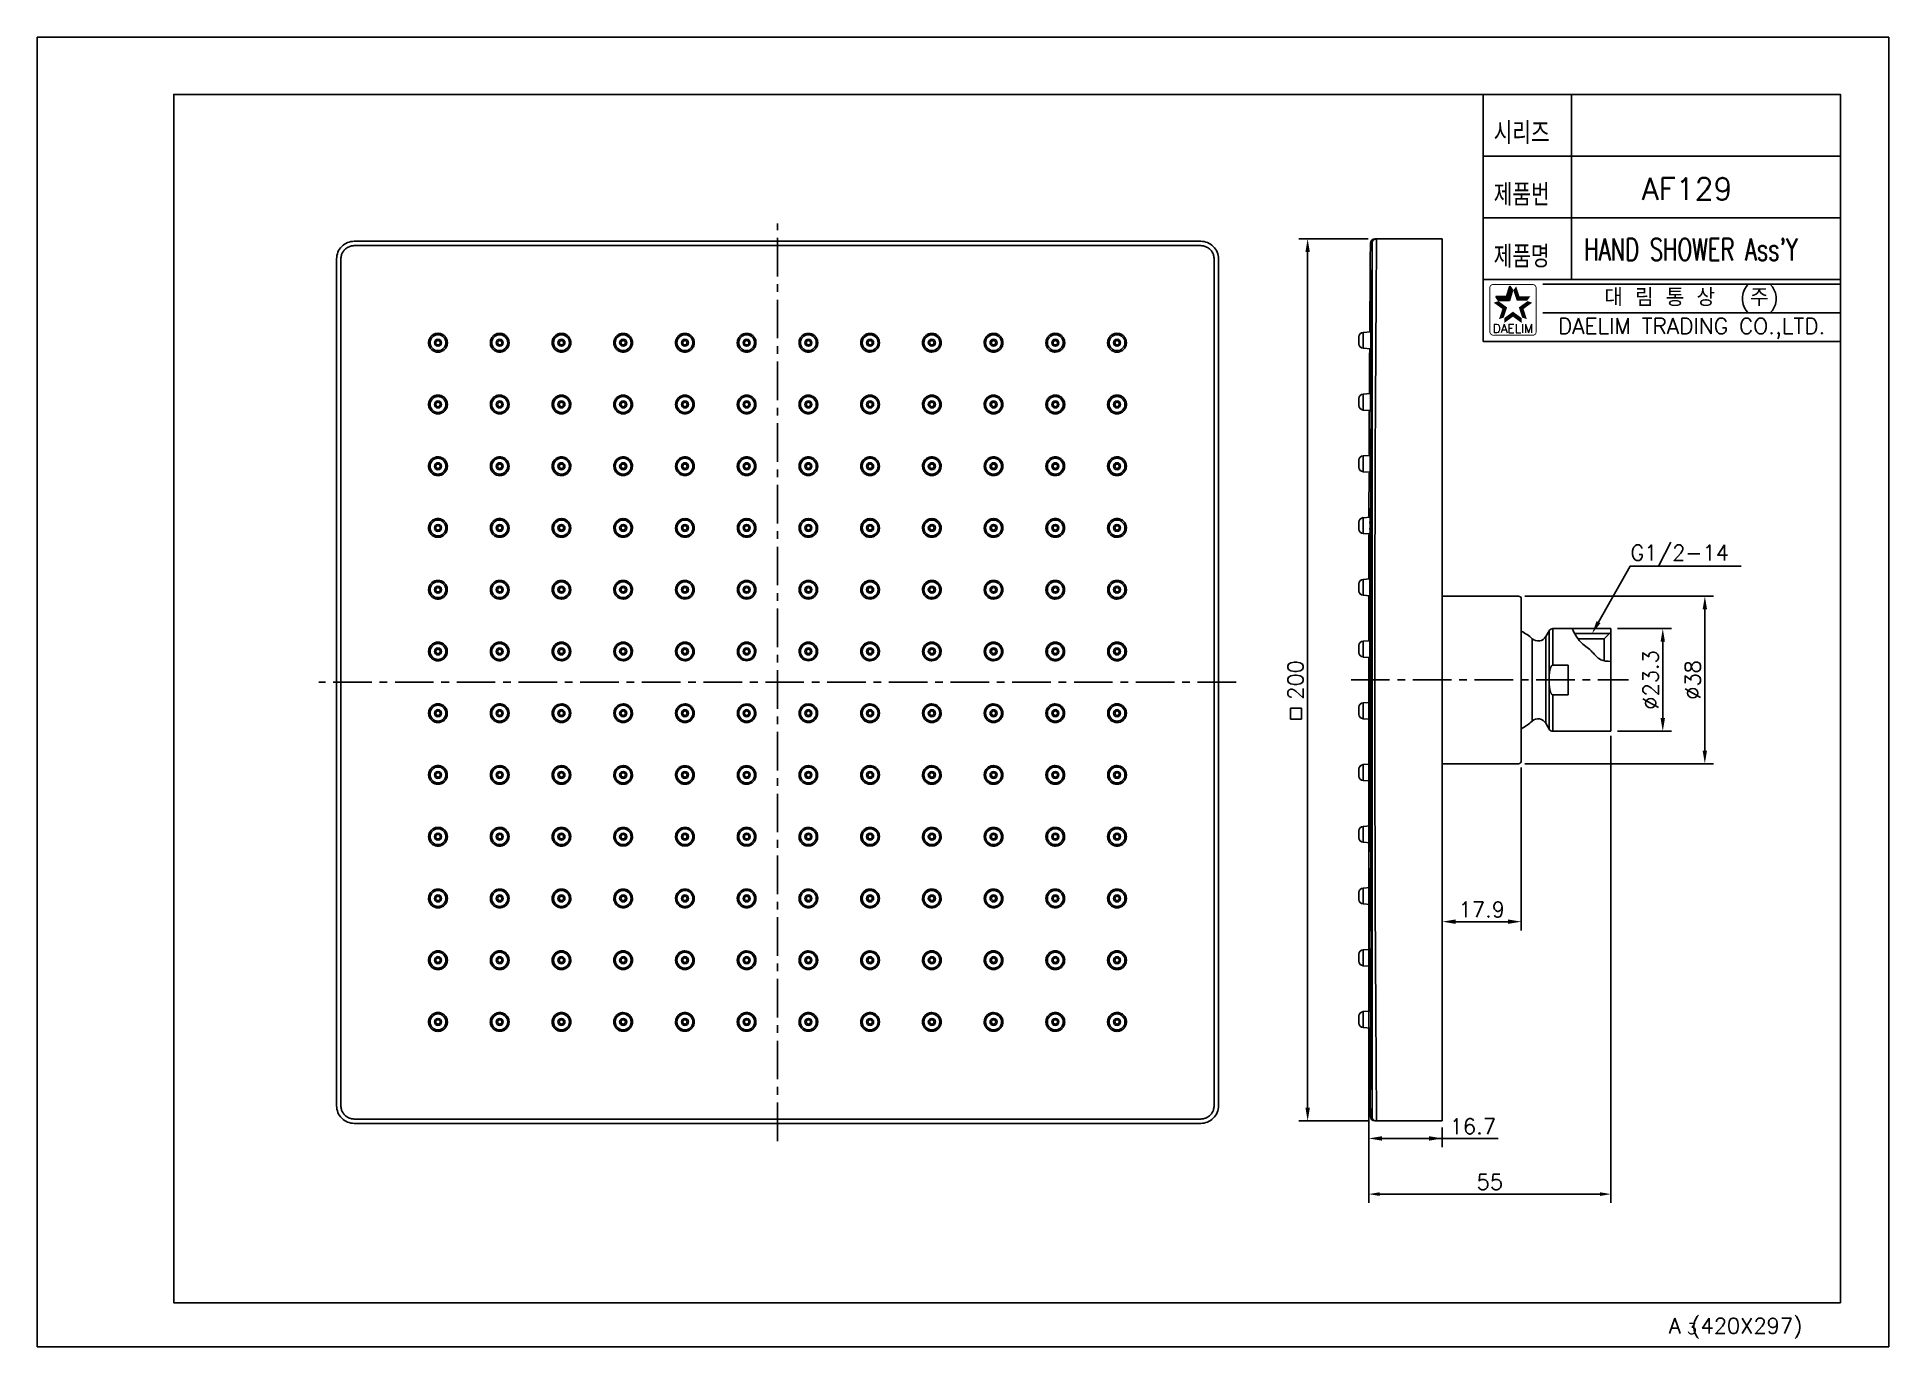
# Model space of a CAD drawing. Extents: x 3970 to 4390, y 663 to 960.
import ezdxf
from ezdxf.enums import TextEntityAlignment as Align

# ---------------------------------------------------------------- set-up
doc = ezdxf.new("R2010")
doc.units = 0
doc.header["$LTSCALE"] = 7
doc.header["$MEASUREMENT"] = 0
doc.linetypes.add('CENTER', pattern=[2, 1.25, -0.25, 0.25, -0.25])
doc.layers.get('0').update_dxf_attribs({"color": 2, "linetype": 'CONTINUOUS'})
for name, color, linetype in [('CL', 1, 'CENTER'), ('D', 2, 'CONTINUOUS'), ('DIM', 2, 'CONTINUOUS'), ('DWG', 7, 'CONTINUOUS'), ('TXT', 4, 'CONTINUOUS')]:
    doc.layers.add(name, color=color, linetype=linetype)
doc.styles.add('GHS', font='ROMANS.shx', dxfattribs={"bigfont": 'GHS.shx'})
doc.styles.add('ROMANS', font='romans')

msp = doc.modelspace()

# ---------------------------------------------------------------- texts
at = {"color": 7, "style": 'GHS'}
msp.add_text('AF129', height=5, dxfattribs=at).set_placement((4344.35, 925.35), align=Align.MIDDLE)
at = {"style": 'GHS', "width": 0.7}
msp.add_text("HAND SHOWER Ass'Y", height=5, dxfattribs=at).set_placement((4321.04, 909.12))
at = {"color": 7, "linetype": 'Continuous'}
for s, height, style, p in [('대 림 통 상  (주)', 4, 'GHS', (4345.4, 900.47)), ('DAELIM TRADING CO.,LTD.', 3.6, 'ROMANS', (4345.4, 893.7))]:
    msp.add_text(s, height=height, dxfattribs=dict(at, style=style)).set_placement(p, align=Align.MIDDLE)
at = {"color": 2, "linetype": 'Continuous', "style": 'ROMANS'}
msp.add_text('DAELIM', height=2, dxfattribs=at).set_placement((4304.86, 892.71), align=Align.CENTER)
at = {"ltscale": 10, "style": 'GHS'}
msp.add_text('G1/2-14', height=3.5, dxfattribs=at).set_placement((4331.5, 841.11))
at = {"color": 2, "char_height": 3.5, "attachment_point": 5, "rotation": 90, "style": 'GHS'}
for s, insert in [('\\A1;%%C23.3', (4336.09, 814.01)), ('\\A1;200', (4255.55, 814.01)), ('\\A1;%%C38', (4345.63, 814.01))]:
    msp.add_mtext(s, dxfattribs=dict(at, insert=insert))
at = {"color": 2, "char_height": 3.5, "attachment_point": 5, "style": 'GHS'}
for s, insert in [('\\A1;17.9', (4297.79, 761.95)), ('\\A1;16.7', (4295.77, 712.8))]:
    msp.add_mtext(s, dxfattribs=dict(at, insert=insert))
at = {"layer": 'D', "color": 2, "insert": (4299.6, 700.18), "char_height": 3.5, "attachment_point": 5, "style": 'GHS'}
msp.add_mtext('\\A1;55', dxfattribs=at)
at = {"layer": 'DIM', "style": 'GHS', "width": 0.8}
for s, p in [('시리즈', (4300.48, 935.5)), ('제품번', (4300.48, 921.5)), ('제품명', (4300.48, 907.5))]:
    msp.add_text(s, height=5, dxfattribs=at).set_placement(p)
at = {"layer": 'DWG', "style": 'GHS'}
msp.add_text('A (420X297)', height=3.5, dxfattribs=at).set_placement((4340.2, 665.84))
msp.add_text('3', height=2.5, dxfattribs=at).set_placement((4345.45, 665.7), align=Align.CENTER)

# ---------------------------------------------------------------- blocks, each defined once
blk = doc.blocks.new('BORDER')
for p, q in [((1, 1), (0, 1)), ((0, 1), (0, 0)), ((1, 0), (1, 1)), ((0, 0), (1, 0))]:
    blk.add_line(p, q)

# ---------------------------------------------------------------- linework, layer by layer
at = {"color": 7}
for p, q in [((4298.14, 946.78), (4298.14, 890.78)), ((4318.14, 946.78), (4318.14, 904.78)), ((4298.14, 932.78), (4379.14, 932.78)), ((4298.14, 918.78), (4379.14, 918.78)), ((4298.14, 904.78), (4379.14, 904.78)), ((4298.14, 890.78), (4379.14, 890.78))]:
    msp.add_line(p, q, dxfattribs=at)
at = {"color": 7, "linetype": 'Continuous'}
for p, q in [((4042.06, 912.48), (4234.07, 912.48)), ((4042.07, 913.47), (4234.07, 913.47)), ((4272.53, 913.02), (4272.79, 913.01)), ((4272.79, 913.01), (4272.9, 913.01)), ((4288.84, 914.01), (4273.53, 914.01)), ((4288.84, 914.01), (4288.84, 714.01)), ((4038.07, 717.47), (4038.07, 909.47)), ((4039.06, 717.46), (4039.06, 909.48)), ((4237.07, 909.48), (4237.07, 717.46)), ((4238.07, 909.47), (4238.07, 717.47)), ((4272.9, 910.01), (4272.9, 718)), ((4269.94, 891.81), (4269.94, 890.21)), ((4270.87, 892.8), (4272.64, 892.93)), ((4270.87, 892.8), (4270.87, 889.21)), ((4270.87, 889.21), (4272.62, 889.09)), ((4269.94, 877.81), (4269.94, 876.21)), ((4270.87, 878.8), (4272.56, 878.92)), ((4270.87, 878.8), (4270.87, 875.21)), ((4270.87, 875.21), (4272.54, 875.09)), ((4269.94, 863.81), (4269.94, 862.21)), ((4270.87, 864.8), (4272.5, 864.92)), ((4270.87, 864.8), (4270.87, 861.21)), ((4270.87, 861.21), (4272.48, 861.1)), ((4269.94, 849.81), (4269.94, 848.21)), ((4270.87, 850.8), (4272.45, 850.91)), ((4270.87, 850.8), (4270.87, 847.21)), ((4270.87, 847.21), (4272.44, 847.1)), ((4269.94, 835.81), (4269.94, 834.21)), ((4270.87, 836.8), (4272.41, 836.91)), ((4270.87, 836.8), (4270.87, 833.21)), ((4270.87, 833.21), (4272.41, 833.1)), ((4288.84, 833.01), (4306.09, 833.01)), ((4306.74, 832.36), (4306.74, 795.66)), ((4309.24, 804.67), (4309.24, 823.34)), ((4313.07, 825.16), (4312.3, 823.84)), ((4312.3, 804.18), (4312.3, 823.84)), ((4313.07, 825.16), (4313.07, 802.86)), ((4313.93, 825.66), (4313.93, 817.38)), ((4327.07, 825.66), (4313.93, 825.66)), ((4327.07, 802.36), (4327.07, 825.66)), ((4269.94, 821.81), (4269.94, 820.21)), ((4270.87, 822.8), (4272.4, 822.91)), ((4270.87, 822.8), (4270.87, 819.21)), ((4270.87, 819.21), (4272.39, 819.1)), ((4317.38, 817.38), (4313.93, 817.38)), ((4317.38, 810.63), (4317.38, 817.38)), ((4313.93, 810.63), (4313.93, 802.36)), ((4317.38, 810.63), (4313.93, 810.63)), ((4269.94, 807.81), (4269.94, 806.21)), ((4270.87, 808.8), (4272.39, 808.91)), ((4270.87, 808.8), (4270.87, 805.21)), ((4270.87, 805.21), (4272.4, 805.1)), ((4313.07, 802.86), (4312.3, 804.18)), ((4327.07, 802.36), (4313.93, 802.36)), ((4269.94, 793.81), (4269.94, 792.21)), ((4270.87, 794.8), (4272.41, 794.91)), ((4270.87, 794.8), (4270.87, 791.21)), ((4288.84, 795.01), (4306.09, 795.01)), ((4270.87, 791.21), (4272.41, 791.1)), ((4269.94, 779.81), (4269.94, 778.21)), ((4270.87, 780.8), (4272.44, 780.91)), ((4270.87, 780.8), (4270.87, 777.21)), ((4270.87, 777.21), (4272.45, 777.1)), ((4269.94, 765.81), (4269.94, 764.21)), ((4270.87, 766.8), (4272.48, 766.92)), ((4270.87, 766.8), (4270.87, 763.21)), ((4270.87, 763.21), (4272.5, 763.1)), ((4269.94, 751.81), (4269.94, 750.21)), ((4270.87, 752.8), (4272.54, 752.92)), ((4270.87, 752.8), (4270.87, 749.21)), ((4270.87, 749.21), (4272.56, 749.09)), ((4269.94, 737.81), (4269.94, 736.21)), ((4270.87, 738.8), (4272.62, 738.93)), ((4270.87, 738.8), (4270.87, 735.21)), ((4270.87, 735.21), (4272.64, 735.09)), ((4234.07, 714.46), (4042.06, 714.46)), ((4272.9, 715), (4272.53, 715)), ((4288.84, 714.01), (4273.53, 714.01)), ((4234.07, 713.47), (4042.07, 713.47))]:
    msp.add_line(p, q, dxfattribs=at)
for p, q in [((4272.03, 914.01), (4256.3, 914.01)), ((4258.3, 911.01), (4258.3, 717.01)), ((4307.59, 833.01), (4350.38, 833.01)), ((4348.38, 830.01), (4348.38, 798.01)), ((4328.57, 825.66), (4340.84, 825.66)), ((4338.84, 822.66), (4338.84, 805.36)), ((4272.14, 812.51), (4272.14, 708.05)), ((4328.57, 802.36), (4340.84, 802.36)), ((4306.74, 794.16), (4306.74, 757.2)), ((4307.59, 795.01), (4350.38, 795.01)), ((4288.84, 715.51), (4288.84, 761.2)), ((4291.84, 759.2), (4303.74, 759.2)), ((4272.03, 714.01), (4256.3, 714.01)), ((4275.14, 710.05), (4301.48, 710.05)), ((4288.84, 712.51), (4288.84, 708.05))]:
    msp.add_line(p, q)
at = {"color": 2}
for p, q in [((4303.37, 900.96), (4304.12, 903.26)), ((4304.79, 902.35), (4304.12, 903.26)), ((4301.61, 900.04), (4300.95, 900.96)), ((4300.95, 900.96), (4303.37, 900.96)), ((4301.61, 900.04), (4304.04, 900.04)), ((4304.04, 900.04), (4304.79, 902.35))]:
    msp.add_line(p, q, dxfattribs=at)
at = {"color": 2, "linetype": 'Continuous'}
for p, q in [((4311.64, 903.78), (4379.14, 903.78)), ((4311.64, 897.28), (4379.14, 897.28))]:
    msp.add_line(p, q, dxfattribs=at)
at = {"color": 2, "linetype": 'Continuous', "const_width": 0.2}
for points in [[(4299.61, 902.91, -0.414214), (4300.36, 903.66)], [(4299.61, 892.91), (4299.61, 902.91, -1)], [(4300.36, 903.66), (4309.36, 903.66, -0.414214), (4310.11, 902.91, 0.043396)], [(4310.11, 902.91), (4310.11, 892.91, -0.414214), (4309.36, 892.16)], [(4309.36, 892.16), (4300.61, 892.16, -0.414214), (4299.61, 892.91, 0.672398)]]:
    msp.add_lwpolyline(points, format="xyb", dxfattribs=at)
at = {"ltscale": 10}
msp.add_lwpolyline([(4324.27, 827.12), (4331.43, 839.8), (4356.61, 839.8)], dxfattribs=at)
at = {"color": 7, "linetype": 'Continuous'}
for centre, radius in [((4061.07, 890.47), 1.8), ((4061.07, 890.47), 0.8), ((4061.07, 890.47), 0.5), ((4075.07, 890.47), 1.8), ((4075.07, 890.47), 0.8), ((4075.07, 890.47), 0.5), ((4089.07, 890.47), 1.8), ((4089.07, 890.47), 0.8), ((4089.07, 890.47), 0.5), ((4103.07, 890.47), 1.8), ((4103.07, 890.47), 0.8), ((4103.07, 890.47), 0.5), ((4117.07, 890.47), 1.8), ((4117.07, 890.47), 0.8), ((4117.07, 890.47), 0.5), ((4131.07, 890.47), 1.8), ((4131.07, 890.47), 0.8), ((4131.07, 890.47), 0.5), ((4145.07, 890.47), 1.8), ((4145.07, 890.47), 0.8), ((4145.07, 890.47), 0.5), ((4159.07, 890.47), 1.8), ((4159.07, 890.47), 0.8), ((4159.07, 890.47), 0.5), ((4173.07, 890.47), 1.8), ((4173.07, 890.47), 0.8), ((4173.07, 890.47), 0.5), ((4187.07, 890.47), 1.8), ((4187.07, 890.47), 0.8), ((4187.07, 890.47), 0.5), ((4201.07, 890.47), 1.8), ((4201.07, 890.47), 0.8), ((4201.07, 890.47), 0.5), ((4215.07, 890.47), 1.8), ((4215.07, 890.47), 0.8), ((4215.07, 890.47), 0.5), ((4061.07, 876.47), 1.8), ((4075.07, 876.47), 1.8), ((4089.07, 876.47), 1.8), ((4103.07, 876.47), 1.8), ((4117.07, 876.47), 1.8), ((4131.07, 876.47), 1.8), ((4145.07, 876.47), 1.8), ((4159.07, 876.47), 1.8), ((4173.07, 876.47), 1.8), ((4187.07, 876.47), 1.8), ((4201.07, 876.47), 1.8), ((4215.07, 876.47), 1.8), ((4061.07, 876.47), 0.8), ((4061.07, 876.47), 0.5), ((4075.07, 876.47), 0.8), ((4075.07, 876.47), 0.5), ((4089.07, 876.47), 0.8), ((4089.07, 876.47), 0.5), ((4103.07, 876.47), 0.8), ((4103.07, 876.47), 0.5), ((4117.07, 876.47), 0.8), ((4117.07, 876.47), 0.5), ((4131.07, 876.47), 0.8), ((4131.07, 876.47), 0.5), ((4145.07, 876.47), 0.8), ((4145.07, 876.47), 0.5), ((4159.07, 876.47), 0.8), ((4159.07, 876.47), 0.5), ((4173.07, 876.47), 0.8), ((4173.07, 876.47), 0.5), ((4187.07, 876.47), 0.8), ((4187.07, 876.47), 0.5), ((4201.07, 876.47), 0.8), ((4201.07, 876.47), 0.5), ((4215.07, 876.47), 0.8), ((4215.07, 876.47), 0.5), ((4061.07, 862.47), 1.8), ((4061.07, 862.47), 0.8), ((4061.07, 862.47), 0.5), ((4075.07, 862.47), 1.8), ((4075.07, 862.47), 0.8), ((4075.07, 862.47), 0.5), ((4089.07, 862.47), 1.8), ((4089.07, 862.47), 0.8), ((4089.07, 862.47), 0.5), ((4103.07, 862.47), 1.8), ((4103.07, 862.47), 0.8), ((4103.07, 862.47), 0.5), ((4117.07, 862.47), 1.8), ((4117.07, 862.47), 0.8), ((4117.07, 862.47), 0.5), ((4131.07, 862.47), 1.8), ((4131.07, 862.47), 0.8), ((4131.07, 862.47), 0.5), ((4145.07, 862.47), 1.8), ((4145.07, 862.47), 0.8), ((4145.07, 862.47), 0.5), ((4159.07, 862.47), 1.8), ((4159.07, 862.47), 0.8), ((4159.07, 862.47), 0.5), ((4173.07, 862.47), 1.8), ((4173.07, 862.47), 0.8), ((4173.07, 862.47), 0.5), ((4187.07, 862.47), 1.8), ((4187.07, 862.47), 0.8), ((4187.07, 862.47), 0.5), ((4201.07, 862.47), 1.8), ((4201.07, 862.47), 0.8), ((4201.07, 862.47), 0.5), ((4215.07, 862.47), 1.8), ((4215.07, 862.47), 0.8), ((4215.07, 862.47), 0.5), ((4061.07, 848.47), 1.8), ((4061.07, 848.47), 0.8), ((4061.07, 848.47), 0.5), ((4075.07, 848.47), 1.8), ((4075.07, 848.47), 0.8), ((4075.07, 848.47), 0.5), ((4089.07, 848.47), 1.8), ((4089.07, 848.47), 0.8), ((4089.07, 848.47), 0.5), ((4103.07, 848.47), 1.8), ((4103.07, 848.47), 0.8), ((4103.07, 848.47), 0.5), ((4117.07, 848.47), 1.8), ((4117.07, 848.47), 0.8), ((4117.07, 848.47), 0.5), ((4131.07, 848.47), 1.8), ((4131.07, 848.47), 0.8), ((4131.07, 848.47), 0.5), ((4145.07, 848.47), 1.8), ((4145.07, 848.47), 0.8), ((4145.07, 848.47), 0.5), ((4159.07, 848.47), 1.8), ((4159.07, 848.47), 0.8), ((4159.07, 848.47), 0.5), ((4173.07, 848.47), 1.8), ((4173.07, 848.47), 0.8), ((4173.07, 848.47), 0.5), ((4187.07, 848.47), 1.8), ((4187.07, 848.47), 0.8), ((4187.07, 848.47), 0.5), ((4201.07, 848.47), 1.8), ((4201.07, 848.47), 0.8), ((4201.07, 848.47), 0.5), ((4215.07, 848.47), 1.8), ((4215.07, 848.47), 0.8), ((4215.07, 848.47), 0.5), ((4061.07, 834.47), 1.8), ((4075.07, 834.47), 1.8), ((4089.07, 834.47), 1.8), ((4103.07, 834.47), 1.8), ((4117.07, 834.47), 1.8), ((4131.07, 834.47), 1.8), ((4145.07, 834.47), 1.8), ((4159.07, 834.47), 1.8), ((4173.07, 834.47), 1.8), ((4187.07, 834.47), 1.8), ((4201.07, 834.47), 1.8), ((4215.07, 834.47), 1.8), ((4061.07, 834.47), 0.8), ((4061.07, 834.47), 0.5), ((4075.07, 834.47), 0.8), ((4075.07, 834.47), 0.5), ((4089.07, 834.47), 0.8), ((4089.07, 834.47), 0.5), ((4103.07, 834.47), 0.8), ((4103.07, 834.47), 0.5), ((4117.07, 834.47), 0.8), ((4117.07, 834.47), 0.5), ((4131.07, 834.47), 0.8), ((4131.07, 834.47), 0.5), ((4145.07, 834.47), 0.8), ((4145.07, 834.47), 0.5), ((4159.07, 834.47), 0.8), ((4159.07, 834.47), 0.5), ((4173.07, 834.47), 0.8), ((4173.07, 834.47), 0.5), ((4187.07, 834.47), 0.8), ((4187.07, 834.47), 0.5), ((4201.07, 834.47), 0.8), ((4201.07, 834.47), 0.5), ((4215.07, 834.47), 0.8), ((4215.07, 834.47), 0.5), ((4061.07, 820.47), 1.8), ((4061.07, 820.47), 0.8), ((4061.07, 820.47), 0.5), ((4075.07, 820.47), 1.8), ((4075.07, 820.47), 0.8), ((4075.07, 820.47), 0.5), ((4089.07, 820.47), 1.8), ((4089.07, 820.47), 0.8), ((4089.07, 820.47), 0.5), ((4103.07, 820.47), 1.8), ((4103.07, 820.47), 0.8), ((4103.07, 820.47), 0.5), ((4117.07, 820.47), 1.8), ((4117.07, 820.47), 0.8), ((4117.07, 820.47), 0.5), ((4131.07, 820.47), 1.8), ((4131.07, 820.47), 0.8), ((4131.07, 820.47), 0.5), ((4145.07, 820.47), 1.8), ((4145.07, 820.47), 0.8), ((4145.07, 820.47), 0.5), ((4159.07, 820.47), 1.8), ((4159.07, 820.47), 0.8), ((4159.07, 820.47), 0.5), ((4173.07, 820.47), 1.8), ((4173.07, 820.47), 0.8), ((4173.07, 820.47), 0.5), ((4187.07, 820.47), 1.8), ((4187.07, 820.47), 0.8), ((4187.07, 820.47), 0.5), ((4201.07, 820.47), 1.8), ((4201.07, 820.47), 0.8), ((4201.07, 820.47), 0.5), ((4215.07, 820.47), 1.8), ((4215.07, 820.47), 0.8), ((4215.07, 820.47), 0.5), ((4061.07, 806.47), 1.8), ((4061.07, 806.47), 0.8), ((4061.07, 806.47), 0.5), ((4075.07, 806.47), 1.8), ((4075.07, 806.47), 0.8), ((4075.07, 806.47), 0.5), ((4089.07, 806.47), 1.8), ((4089.07, 806.47), 0.8), ((4089.07, 806.47), 0.5), ((4103.07, 806.47), 1.8), ((4103.07, 806.47), 0.8), ((4103.07, 806.47), 0.5), ((4117.07, 806.47), 1.8), ((4117.07, 806.47), 0.8), ((4117.07, 806.47), 0.5), ((4131.07, 806.47), 1.8), ((4131.07, 806.47), 0.8), ((4131.07, 806.47), 0.5), ((4145.07, 806.47), 1.8), ((4145.07, 806.47), 0.8), ((4145.07, 806.47), 0.5), ((4159.07, 806.47), 1.8), ((4159.07, 806.47), 0.8), ((4159.07, 806.47), 0.5), ((4173.07, 806.47), 1.8), ((4173.07, 806.47), 0.8), ((4173.07, 806.47), 0.5), ((4187.07, 806.47), 1.8), ((4187.07, 806.47), 0.8), ((4187.07, 806.47), 0.5), ((4201.07, 806.47), 1.8), ((4201.07, 806.47), 0.8), ((4201.07, 806.47), 0.5), ((4215.07, 806.47), 1.8), ((4215.07, 806.47), 0.8), ((4215.07, 806.47), 0.5), ((4061.07, 792.47), 1.8), ((4075.07, 792.47), 1.8), ((4089.07, 792.47), 1.8), ((4103.07, 792.47), 1.8), ((4117.07, 792.47), 1.8), ((4131.07, 792.47), 1.8), ((4145.07, 792.47), 1.8), ((4159.07, 792.47), 1.8), ((4173.07, 792.47), 1.8), ((4187.07, 792.47), 1.8), ((4201.07, 792.47), 1.8), ((4215.07, 792.47), 1.8), ((4061.07, 792.47), 0.8), ((4061.07, 792.47), 0.5), ((4075.07, 792.47), 0.8), ((4075.07, 792.47), 0.5), ((4089.07, 792.47), 0.8), ((4089.07, 792.47), 0.5), ((4103.07, 792.47), 0.8), ((4103.07, 792.47), 0.5), ((4117.07, 792.47), 0.8), ((4117.07, 792.47), 0.5), ((4131.07, 792.47), 0.8), ((4131.07, 792.47), 0.5), ((4145.07, 792.47), 0.8), ((4145.07, 792.47), 0.5), ((4159.07, 792.47), 0.8), ((4159.07, 792.47), 0.5), ((4173.07, 792.47), 0.8), ((4173.07, 792.47), 0.5), ((4187.07, 792.47), 0.8), ((4187.07, 792.47), 0.5), ((4201.07, 792.47), 0.8), ((4201.07, 792.47), 0.5), ((4215.07, 792.47), 0.8), ((4215.07, 792.47), 0.5), ((4061.07, 778.47), 1.8), ((4061.07, 778.47), 0.8), ((4061.07, 778.47), 0.5), ((4075.07, 778.47), 1.8), ((4075.07, 778.47), 0.8), ((4075.07, 778.47), 0.5), ((4089.07, 778.47), 1.8), ((4089.07, 778.47), 0.8), ((4089.07, 778.47), 0.5), ((4103.07, 778.47), 1.8), ((4103.07, 778.47), 0.8), ((4103.07, 778.47), 0.5), ((4117.07, 778.47), 1.8), ((4117.07, 778.47), 0.8), ((4117.07, 778.47), 0.5), ((4131.07, 778.47), 1.8), ((4131.07, 778.47), 0.8), ((4131.07, 778.47), 0.5), ((4145.07, 778.47), 1.8), ((4145.07, 778.47), 0.8), ((4145.07, 778.47), 0.5), ((4159.07, 778.47), 1.8), ((4159.07, 778.47), 0.8), ((4159.07, 778.47), 0.5), ((4173.07, 778.47), 1.8), ((4173.07, 778.47), 0.8), ((4173.07, 778.47), 0.5), ((4187.07, 778.47), 1.8), ((4187.07, 778.47), 0.8), ((4187.07, 778.47), 0.5), ((4201.07, 778.47), 1.8), ((4201.07, 778.47), 0.8), ((4201.07, 778.47), 0.5), ((4215.07, 778.47), 1.8), ((4215.07, 778.47), 0.8), ((4215.07, 778.47), 0.5), ((4061.07, 764.47), 1.8), ((4061.07, 764.47), 0.8), ((4061.07, 764.47), 0.5), ((4075.07, 764.47), 1.8), ((4075.07, 764.47), 0.8), ((4075.07, 764.47), 0.5), ((4089.07, 764.47), 1.8), ((4089.07, 764.47), 0.8), ((4089.07, 764.47), 0.5), ((4103.07, 764.47), 1.8), ((4103.07, 764.47), 0.8), ((4103.07, 764.47), 0.5), ((4117.07, 764.47), 1.8), ((4117.07, 764.47), 0.8), ((4117.07, 764.47), 0.5), ((4131.07, 764.47), 1.8), ((4131.07, 764.47), 0.8), ((4131.07, 764.47), 0.5), ((4145.07, 764.47), 1.8), ((4145.07, 764.47), 0.8), ((4145.07, 764.47), 0.5), ((4159.07, 764.47), 1.8), ((4159.07, 764.47), 0.8), ((4159.07, 764.47), 0.5), ((4173.07, 764.47), 1.8), ((4173.07, 764.47), 0.8), ((4173.07, 764.47), 0.5), ((4187.07, 764.47), 1.8), ((4187.07, 764.47), 0.8), ((4187.07, 764.47), 0.5), ((4201.07, 764.47), 1.8), ((4201.07, 764.47), 0.8), ((4201.07, 764.47), 0.5), ((4215.07, 764.47), 1.8), ((4215.07, 764.47), 0.8), ((4215.07, 764.47), 0.5), ((4061.07, 750.47), 1.8), ((4075.07, 750.47), 1.8), ((4089.07, 750.47), 1.8), ((4103.07, 750.47), 1.8), ((4117.07, 750.47), 1.8), ((4131.07, 750.47), 1.8), ((4145.07, 750.47), 1.8), ((4159.07, 750.47), 1.8), ((4173.07, 750.47), 1.8), ((4187.07, 750.47), 1.8), ((4201.07, 750.47), 1.8), ((4215.07, 750.47), 1.8), ((4061.07, 750.47), 0.8), ((4061.07, 750.47), 0.5), ((4075.07, 750.47), 0.8), ((4075.07, 750.47), 0.5), ((4089.07, 750.47), 0.8), ((4089.07, 750.47), 0.5), ((4103.07, 750.47), 0.8), ((4103.07, 750.47), 0.5), ((4117.07, 750.47), 0.8), ((4117.07, 750.47), 0.5), ((4131.07, 750.47), 0.8), ((4131.07, 750.47), 0.5), ((4145.07, 750.47), 0.8), ((4145.07, 750.47), 0.5), ((4159.07, 750.47), 0.8), ((4159.07, 750.47), 0.5), ((4173.07, 750.47), 0.8), ((4173.07, 750.47), 0.5), ((4187.07, 750.47), 0.8), ((4187.07, 750.47), 0.5), ((4201.07, 750.47), 0.8), ((4201.07, 750.47), 0.5), ((4215.07, 750.47), 0.8), ((4215.07, 750.47), 0.5), ((4061.07, 736.47), 1.8), ((4061.07, 736.47), 0.8), ((4061.07, 736.47), 0.5), ((4075.07, 736.47), 1.8), ((4075.07, 736.47), 0.8), ((4075.07, 736.47), 0.5), ((4089.07, 736.47), 1.8), ((4089.07, 736.47), 0.8), ((4089.07, 736.47), 0.5), ((4103.07, 736.47), 1.8), ((4103.07, 736.47), 0.8), ((4103.07, 736.47), 0.5), ((4117.07, 736.47), 1.8), ((4117.07, 736.47), 0.8), ((4117.07, 736.47), 0.5), ((4131.07, 736.47), 1.8), ((4131.07, 736.47), 0.8), ((4131.07, 736.47), 0.5), ((4145.07, 736.47), 1.8), ((4145.07, 736.47), 0.8), ((4145.07, 736.47), 0.5), ((4159.07, 736.47), 1.8), ((4159.07, 736.47), 0.8), ((4159.07, 736.47), 0.5), ((4173.07, 736.47), 1.8), ((4173.07, 736.47), 0.8), ((4173.07, 736.47), 0.5), ((4187.07, 736.47), 1.8), ((4187.07, 736.47), 0.8), ((4187.07, 736.47), 0.5), ((4201.07, 736.47), 1.8), ((4201.07, 736.47), 0.8), ((4201.07, 736.47), 0.5), ((4215.07, 736.47), 1.8), ((4215.07, 736.47), 0.8), ((4215.07, 736.47), 0.5)]:
    msp.add_circle(centre, radius, dxfattribs=at)
for centre, radius, start, end in [((4042.07, 909.47), 4, 89.9898, 180), ((4234.07, 909.47), 4, 359.9898, 90), ((16772.14, 814.01), 12500, 179.546164, 179.637333), ((4273.53, 913.01), 1, 90, 179.5462), ((16772.14, 814.01), 12499.61, 179.559915, 180.440085), ((16772.14, 814.01), 12498.61, 179.559918, 180.440085), ((4270.94, 891.81), 1, 94, 180), ((4270.94, 890.21), 1, 180, 266), ((16772.14, 814.01), 12500, 179.656771, 179.701527), ((4270.94, 877.81), 1, 94, 180), ((4270.94, 876.21), 1, 180, 266), ((16772.14, 814.01), 12500, 179.720923, 179.765717), ((4270.94, 863.81), 1, 94, 180), ((4270.94, 862.21), 1, 180, 266), ((16772.14, 814.01), 12500, 179.785078, 179.829903), ((4270.94, 849.81), 1, 94, 180), ((4270.94, 848.21), 1, 180, 266), ((16772.14, 814.01), 12500, 179.849237, 179.894084), ((4270.94, 835.81), 1, 94, 180), ((4270.94, 834.21), 1, 180, 266), ((16772.14, 814.01), 12500, 179.913401, 179.95826), ((4306.09, 832.36), 0.65, 0, 90), ((4300.93, 814.01), 12.5, 48.3335, 62.2305), ((4310.57, 824.84), 2, 228.3335, 330), ((4313.93, 824.66), 1, 90, 150), ((4270.94, 821.81), 1, 94, 180), ((4270.94, 820.21), 1, 180, 266), ((16772.14, 814.01), 12500, 179.977568, 180.022432), ((4270.94, 807.81), 1, 94, 180), ((4270.94, 806.21), 1, 180, 266), ((16772.14, 814.01), 12500, 180.04174, 180.086595), ((4300.93, 814.01), 12.5, 297.7695, 311.6665), ((4310.57, 803.18), 2, 30, 131.6665), ((4313.93, 803.36), 1, 210, 270), ((4270.94, 793.81), 1, 94, 180), ((4306.09, 795.66), 0.65, 270, 0), ((4270.94, 792.21), 1, 180, 266), ((16772.14, 814.01), 12500, 180.105921, 180.150751), ((4270.94, 779.81), 1, 94, 180), ((4270.94, 778.21), 1, 180, 266), ((16772.14, 814.01), 12500, 180.170111, 180.214898), ((4270.94, 765.81), 1, 94, 180), ((4270.94, 764.21), 1, 180, 266), ((16772.14, 814.01), 12500, 180.23431, 180.279037), ((4270.94, 751.81), 1, 94, 180), ((4270.94, 750.21), 1, 180, 266), ((16772.14, 814.01), 12500, 180.298519, 180.343169), ((4270.94, 737.81), 1, 94, 180), ((4270.94, 736.21), 1, 180, 266), ((16772.14, 814.01), 12500, 180.362736, 180.453836), ((4042.07, 717.47), 4, 179.9898, 270), ((4234.07, 717.47), 4, 269.9898, 0), ((4273.53, 715.01), 1, 180.4538, 270)]:
    msp.add_arc(centre, radius, start, end, dxfattribs=at)
for points, start_tangent, end_tangent in [([(4039.06, 909.48), (4039.16, 910.25), (4039.46, 910.97), (4039.94, 911.6), (4040.56, 912.07), (4041.28, 912.37), (4042.06, 912.48)], (0.00009, 1), (1, -0.000016)), ([(4234.07, 912.48), (4234.85, 912.37), (4235.57, 912.07), (4236.2, 911.6), (4236.67, 910.97), (4236.97, 910.25), (4237.07, 909.48)], (1, -0.00009), (-0.000016, -1)), ([(4272.9, 913.01), (4272.91, 912.91), (4272.91, 912.61), (4272.91, 912.14), (4272.91, 911.51), (4272.91, 910.79), (4272.9, 910.01)], (0.999931, -0.011718), (-0.007681, -0.999971)), ([(4273.4, 913.87), (4273.04, 913.51), (4272.9, 913.01)], (-0.868342, -0.495966), (-0.00792, -0.999969)), ([(4273.9, 914.01), (4273.4, 913.87)], (-1, 0), (-0.868342, -0.495966)), ([(4273.91, 913.87), (4273.91, 913.47), (4273.91, 912.84), (4273.91, 912.01), (4273.91, 911.04), (4273.9, 910.01)], (-0.240127, -0.970742), (-0.005764, -0.999983)), ([(4273.9, 914.01), (4273.91, 913.87)], (0.999963, -0.008637), (-0.240127, -0.970742)), ([(4061.07, 888.33), (4060.35, 888.46), (4059.71, 888.82), (4059.23, 889.38), (4058.97, 890.08), (4058.96, 890.83), (4059.21, 891.53), (4059.69, 892.1), (4060.33, 892.47), (4061.07, 892.6)], (-1, -0.000369), (1, -0.00037)), ([(4061.07, 892.6), (4061.8, 892.47), (4062.45, 892.09), (4062.92, 891.52), (4063.17, 890.82), (4063.16, 890.08), (4062.91, 889.39), (4062.43, 888.83), (4061.79, 888.46), (4061.07, 888.33)], (1, -0.00037), (-1, -0.000369)), ([(4075.07, 888.34), (4074.35, 888.46), (4073.71, 888.83), (4073.23, 889.38), (4072.97, 890.08), (4072.97, 890.82), (4073.21, 891.52), (4073.69, 892.1), (4074.34, 892.47), (4075.07, 892.6)], (-1, -0.000302), (1, -0.000303)), ([(4075.07, 892.6), (4075.8, 892.47), (4076.45, 892.09), (4076.92, 891.52), (4077.17, 890.82), (4077.16, 890.08), (4076.9, 889.39), (4076.43, 888.83), (4075.79, 888.47), (4075.07, 888.34)], (1, -0.000303), (-1, -0.000302)), ([(4089.07, 888.34), (4088.35, 888.47), (4087.71, 888.83), (4087.24, 889.38), (4086.98, 890.08), (4086.97, 890.82), (4087.22, 891.52), (4087.69, 892.09), (4088.34, 892.47), (4089.07, 892.59)], (-1, -0.000235), (1, -0.000235)), ([(4089.07, 892.59), (4089.8, 892.47), (4090.44, 892.09), (4090.92, 891.52), (4091.16, 890.82), (4091.16, 890.08), (4090.9, 889.4), (4090.43, 888.84), (4089.79, 888.47), (4089.07, 888.34)], (1, -0.000235), (-1, -0.000235)), ([(4103.07, 888.35), (4102.35, 888.47), (4101.71, 888.83), (4101.24, 889.39), (4100.98, 890.07), (4100.97, 890.82), (4101.22, 891.52), (4101.69, 892.09), (4102.34, 892.46), (4103.07, 892.59)], (-1, -0.000168), (1, -0.000168)), ([(4103.07, 892.59), (4103.8, 892.46), (4104.44, 892.09), (4104.91, 891.51), (4105.16, 890.82), (4105.15, 890.08), (4104.9, 889.4), (4104.42, 888.84), (4103.79, 888.47), (4103.07, 888.35)], (1, -0.000168), (-1, -0.000168)), ([(4117.07, 888.35), (4116.35, 888.47), (4115.71, 888.83), (4115.24, 889.39), (4114.98, 890.07), (4114.97, 890.82), (4115.22, 891.51), (4115.69, 892.09), (4116.34, 892.46), (4117.07, 892.59)], (-1, -0.000101), (1, -0.000101)), ([(4117.07, 892.59), (4117.79, 892.46), (4118.44, 892.08), (4118.91, 891.51), (4119.16, 890.82), (4119.15, 890.08), (4118.9, 889.4), (4118.42, 888.84), (4117.79, 888.47), (4117.07, 888.35)], (1, -0.000101), (-1, -0.000101)), ([(4131.07, 888.35), (4130.35, 888.47), (4129.71, 888.83), (4129.24, 889.39), (4128.98, 890.07), (4128.97, 890.81), (4129.22, 891.51), (4129.7, 892.09), (4130.34, 892.46), (4131.07, 892.59)], (-1, -0.000034), (1, -0.000034)), ([(4131.07, 892.59), (4131.79, 892.46), (4132.44, 892.09), (4132.91, 891.52), (4133.16, 890.82), (4133.15, 890.08), (4132.89, 889.39), (4132.42, 888.84), (4131.79, 888.47), (4131.07, 888.35)], (1, -0.000034), (-1, -0.000034)), ([(4145.07, 888.35), (4144.35, 888.47), (4143.71, 888.84), (4143.24, 889.39), (4142.98, 890.08), (4142.97, 890.82), (4143.22, 891.51), (4143.69, 892.09), (4144.34, 892.46), (4145.07, 892.59)], (-1, 0.000034), (1, 0.000034)), ([(4145.07, 892.59), (4145.79, 892.46), (4146.44, 892.08), (4146.91, 891.51), (4147.16, 890.81), (4147.15, 890.07), (4146.89, 889.39), (4146.42, 888.84), (4145.79, 888.47), (4145.07, 888.35)], (1, 0.000034), (-1, 0.000034)), ([(4159.07, 888.35), (4158.35, 888.47), (4157.71, 888.84), (4157.24, 889.39), (4156.98, 890.08), (4156.97, 890.82), (4157.22, 891.51), (4157.69, 892.09), (4158.34, 892.46), (4159.07, 892.59)], (-1, 0.000101), (1, 0.000101)), ([(4159.07, 892.59), (4159.79, 892.46), (4160.44, 892.09), (4160.91, 891.51), (4161.16, 890.81), (4161.15, 890.07), (4160.89, 889.39), (4160.42, 888.83), (4159.78, 888.47), (4159.07, 888.35)], (1, 0.000101), (-1, 0.000101)), ([(4173.07, 888.35), (4172.35, 888.47), (4171.71, 888.84), (4171.24, 889.39), (4170.98, 890.08), (4170.97, 890.82), (4171.22, 891.51), (4171.69, 892.09), (4172.34, 892.46), (4173.07, 892.59)], (-1, 0.000168), (1, 0.000168)), ([(4173.07, 892.59), (4173.79, 892.46), (4174.44, 892.09), (4174.91, 891.52), (4175.16, 890.82), (4175.15, 890.07), (4174.89, 889.39), (4174.42, 888.83), (4173.78, 888.47), (4173.07, 888.35)], (1, 0.000168), (-1, 0.000168)), ([(4187.07, 888.34), (4186.35, 888.47), (4185.71, 888.84), (4185.23, 889.39), (4184.98, 890.08), (4184.97, 890.82), (4185.21, 891.51), (4185.69, 892.09), (4186.33, 892.46), (4187.07, 892.59)], (-1, 0.000235), (1, 0.000235)), ([(4187.07, 892.59), (4187.8, 892.47), (4188.44, 892.09), (4188.91, 891.52), (4189.16, 890.82), (4189.16, 890.08), (4188.9, 889.39), (4188.42, 888.83), (4187.78, 888.47), (4187.07, 888.34)], (1, 0.000235), (-1, 0.000235)), ([(4201.07, 888.34), (4200.34, 888.47), (4199.7, 888.83), (4199.23, 889.39), (4198.97, 890.08), (4198.97, 890.82), (4199.21, 891.52), (4199.69, 892.09), (4200.33, 892.47), (4201.07, 892.6)], (-1, 0.000302), (1, 0.000303)), ([(4201.07, 892.6), (4201.8, 892.47), (4202.44, 892.09), (4202.92, 891.52), (4203.17, 890.82), (4203.16, 890.08), (4202.9, 889.39), (4202.42, 888.83), (4201.78, 888.46), (4201.07, 888.34)], (1, 0.000303), (-1, 0.000302)), ([(4215.07, 888.33), (4214.34, 888.46), (4213.7, 888.83), (4213.23, 889.39), (4212.97, 890.08), (4212.96, 890.82), (4213.21, 891.52), (4213.68, 892.1), (4214.33, 892.47), (4215.07, 892.6)], (-1, 0.000369), (1, 0.00037)), ([(4215.07, 892.6), (4215.8, 892.47), (4216.44, 892.1), (4216.92, 891.53), (4217.17, 890.83), (4217.17, 890.08), (4216.91, 889.38), (4216.43, 888.82), (4215.79, 888.46), (4215.07, 888.33)], (1, 0.00037), (-1, 0.000369)), ([(4272.44, 893.13), (4272.44, 893), (4272.42, 892.92)], (0.998205, 0.059892), (-0.148718, -0.98888)), ([(4272.49, 893.13), (4272.49, 893.01), (4272.47, 892.92)], (0.998205, 0.059892), (-0.145266, -0.989393)), ([(4272.55, 893.14), (4272.55, 893.01), (4272.54, 892.92)], (0.998205, 0.059892), (-0.142047, -0.98986)), ([(4272.62, 892.93), (4272.63, 892.64), (4272.63, 892.07), (4272.63, 891.37), (4272.63, 890.62), (4272.62, 889.92), (4272.61, 889.36), (4272.59, 889.09)], (-0.139163, -0.990269), (0.116293, -0.993215)), ([(4272.63, 893.14), (4272.63, 893.01), (4272.62, 892.93)], (0.998205, 0.059892), (-0.139163, -0.990269)), ([(4272.4, 889.1), (4272.42, 889.01), (4272.41, 888.88)], (0.1242, -0.992257), (-0.998205, 0.059892)), ([(4272.45, 889.1), (4272.47, 889.01), (4272.46, 888.88)], (0.120742, -0.992684), (-0.998205, 0.059892)), ([(4272.51, 889.09), (4272.53, 889), (4272.52, 888.88)], (0.11815, -0.992996), (-0.998205, 0.059892)), ([(4272.59, 889.09), (4272.61, 889), (4272.6, 888.87)], (0.116293, -0.993215), (-0.998205, 0.059892)), ([(4061.07, 874.34), (4060.35, 874.46), (4059.71, 874.83), (4059.23, 875.39), (4058.97, 876.08), (4058.97, 876.83), (4059.22, 877.53), (4059.69, 878.1), (4060.34, 878.47), (4061.07, 878.6)], (-1, -0.00037), (1, -0.00037)), ([(4061.07, 878.6), (4061.8, 878.47), (4062.45, 878.09), (4062.92, 877.52), (4063.17, 876.82), (4063.16, 876.08), (4062.9, 875.39), (4062.43, 874.83), (4061.79, 874.47), (4061.07, 874.34)], (1, -0.00037), (-1, -0.00037)), ([(4075.07, 874.34), (4074.35, 874.47), (4073.71, 874.83), (4073.24, 875.39), (4072.98, 876.08), (4072.97, 876.82), (4073.22, 877.52), (4073.69, 878.09), (4074.34, 878.47), (4075.07, 878.59)], (-1, -0.000302), (1, -0.000303)), ([(4075.07, 878.59), (4075.8, 878.46), (4076.45, 878.08), (4076.92, 877.51), (4077.16, 876.82), (4077.15, 876.08), (4076.9, 875.4), (4076.43, 874.84), (4075.79, 874.47), (4075.07, 874.34)], (1, -0.000303), (-1, -0.000302)), ([(4089.07, 874.35), (4088.35, 874.47), (4087.72, 874.83), (4087.24, 875.38), (4086.98, 876.08), (4086.97, 876.82), (4087.22, 877.52), (4087.69, 878.09), (4088.34, 878.46), (4089.07, 878.59)], (-1, -0.000235), (1, -0.000235)), ([(4089.07, 878.59), (4089.8, 878.46), (4090.44, 878.08), (4090.91, 877.51), (4091.16, 876.81), (4091.15, 876.08), (4090.9, 875.4), (4090.42, 874.84), (4089.78, 874.47), (4089.07, 874.35)], (1, -0.000235), (-1, -0.000235)), ([(4103.07, 874.35), (4102.36, 874.47), (4101.73, 874.83), (4101.25, 875.37), (4100.98, 876.08), (4100.98, 876.83), (4101.23, 877.52), (4101.7, 878.09), (4102.34, 878.46), (4103.07, 878.59)], (-1, -0.000168), (1, -0.000168)), ([(4103.07, 878.59), (4103.8, 878.46), (4104.44, 878.08), (4104.91, 877.51), (4105.16, 876.81), (4105.15, 876.07), (4104.89, 875.39), (4104.41, 874.83), (4103.78, 874.47), (4103.07, 874.35)], (1, -0.000168), (-1, -0.000168)), ([(4117.07, 874.35), (4116.35, 874.48), (4115.72, 874.84), (4115.25, 875.38), (4114.99, 876.07), (4114.98, 876.81), (4115.22, 877.51), (4115.7, 878.08), (4116.34, 878.46), (4117.07, 878.59)], (-1, -0.000101), (1, -0.000101)), ([(4117.07, 878.59), (4117.79, 878.46), (4118.44, 878.08), (4118.91, 877.51), (4119.15, 876.81), (4119.15, 876.08), (4118.89, 875.4), (4118.42, 874.84), (4117.78, 874.48), (4117.07, 874.35)], (1, -0.000101), (-1, -0.000101)), ([(4131.07, 874.35), (4130.36, 874.48), (4129.72, 874.84), (4129.25, 875.38), (4128.99, 876.07), (4128.98, 876.81), (4129.22, 877.51), (4129.7, 878.08), (4130.34, 878.46), (4131.07, 878.58)], (-1, -0.000034), (1, -0.000034)), ([(4131.07, 878.58), (4131.79, 878.46), (4132.44, 878.08), (4132.91, 877.51), (4133.15, 876.81), (4133.14, 876.07), (4132.89, 875.39), (4132.42, 874.84), (4131.78, 874.48), (4131.07, 874.35)], (1, -0.000034), (-1, -0.000034)), ([(4145.07, 874.35), (4144.35, 874.48), (4143.72, 874.84), (4143.25, 875.39), (4142.99, 876.07), (4142.98, 876.81), (4143.22, 877.51), (4143.7, 878.08), (4144.34, 878.46), (4145.07, 878.58)], (-1, 0.000034), (1, 0.000034)), ([(4145.07, 878.58), (4145.79, 878.46), (4146.44, 878.08), (4146.91, 877.51), (4147.15, 876.81), (4147.14, 876.07), (4146.89, 875.39), (4146.41, 874.84), (4145.78, 874.48), (4145.07, 874.35)], (1, 0.000034), (-1, 0.000034)), ([(4159.07, 874.35), (4158.35, 874.48), (4157.71, 874.84), (4157.24, 875.39), (4156.99, 876.08), (4156.98, 876.81), (4157.22, 877.51), (4157.69, 878.08), (4158.34, 878.46), (4159.07, 878.59)], (-1, 0.000101), (1, 0.000101)), ([(4159.07, 878.59), (4159.79, 878.46), (4160.44, 878.08), (4160.91, 877.51), (4161.16, 876.81), (4161.14, 876.07), (4160.88, 875.39), (4160.41, 874.83), (4159.78, 874.48), (4159.07, 874.35)], (1, 0.000101), (-1, 0.000101)), ([(4173.07, 874.35), (4172.35, 874.48), (4171.72, 874.84), (4171.24, 875.39), (4170.99, 876.07), (4170.98, 876.81), (4171.22, 877.5), (4171.69, 878.08), (4172.33, 878.46), (4173.07, 878.59)], (-1, 0.000168), (1, 0.000168)), ([(4173.07, 878.59), (4173.79, 878.46), (4174.43, 878.09), (4174.9, 877.53), (4175.15, 876.84), (4175.15, 876.08), (4174.89, 875.39), (4174.42, 874.84), (4173.78, 874.47), (4173.07, 874.35)], (1, 0.000168), (-1, 0.000168)), ([(4187.07, 874.35), (4186.35, 874.47), (4185.71, 874.84), (4185.24, 875.39), (4184.98, 876.08), (4184.97, 876.81), (4185.22, 877.51), (4185.69, 878.08), (4186.33, 878.46), (4187.07, 878.59)], (-1, 0.000235), (1, 0.000235)), ([(4187.07, 878.59), (4187.79, 878.46), (4188.44, 878.09), (4188.91, 877.52), (4189.16, 876.82), (4189.15, 876.07), (4188.89, 875.38), (4188.41, 874.83), (4187.78, 874.47), (4187.07, 874.35)], (1, 0.000235), (-1, 0.000235)), ([(4201.07, 874.34), (4200.35, 874.47), (4199.71, 874.84), (4199.23, 875.39), (4198.98, 876.08), (4198.97, 876.82), (4199.21, 877.51), (4199.69, 878.09), (4200.33, 878.46), (4201.07, 878.59)], (-1, 0.000302), (1, 0.000303)), ([(4201.07, 878.59), (4201.79, 878.47), (4202.44, 878.09), (4202.91, 877.52), (4203.16, 876.82), (4203.16, 876.08), (4202.9, 875.39), (4202.42, 874.83), (4201.78, 874.47), (4201.07, 874.34)], (1, 0.000303), (-1, 0.000302)), ([(4215.07, 874.34), (4214.34, 874.47), (4213.7, 874.83), (4213.23, 875.39), (4212.97, 876.08), (4212.97, 876.82), (4213.21, 877.52), (4213.69, 878.09), (4214.33, 878.47), (4215.07, 878.6)], (-1, 0.00037), (1, 0.00037)), ([(4215.07, 878.6), (4215.8, 878.47), (4216.44, 878.1), (4216.92, 877.53), (4217.17, 876.83), (4217.16, 876.08), (4216.9, 875.39), (4216.42, 874.82), (4215.78, 874.46), (4215.07, 874.34)], (1, 0.00037), (-1, 0.00037)), ([(4272.36, 879.13), (4272.36, 879), (4272.34, 878.91)], (0.998205, 0.059892), (-0.142611, -0.989779)), ([(4272.41, 879.13), (4272.41, 879), (4272.39, 878.91)], (0.998205, 0.059892), (-0.142548, -0.989788)), ([(4272.47, 879.13), (4272.47, 879), (4272.46, 878.92)], (0.998205, 0.059892), (-0.139038, -0.990287)), ([(4272.54, 878.92), (4272.55, 878.63), (4272.55, 878.06), (4272.55, 877.36), (4272.55, 876.62), (4272.54, 875.92), (4272.54, 875.36), (4272.52, 875.09)], (-0.136431, -0.99065), (0.114494, -0.993424)), ([(4272.55, 879.14), (4272.55, 879.01), (4272.54, 878.92)], (0.998205, 0.059892), (-0.136431, -0.99065)), ([(4272.32, 875.1), (4272.34, 875.01), (4272.34, 874.89)], (0.122971, -0.99241), (-0.998205, 0.059892)), ([(4272.37, 875.1), (4272.39, 875.01), (4272.39, 874.89)], (0.11785, -0.993031), (-0.998205, 0.059892)), ([(4272.44, 875.1), (4272.45, 875.01), (4272.45, 874.88)], (0.115804, -0.993272), (-0.998205, 0.059892)), ([(4272.52, 875.09), (4272.53, 875), (4272.53, 874.88)], (0.114494, -0.993424), (-0.998205, 0.059892)), ([(4061.07, 860.34), (4060.35, 860.47), (4059.71, 860.83), (4059.23, 861.39), (4058.97, 862.08), (4058.97, 862.83), (4059.22, 863.52), (4059.69, 864.09), (4060.34, 864.47), (4061.07, 864.59)], (-1, -0.00037), (1, -0.00037)), ([(4061.07, 864.59), (4061.8, 864.46), (4062.45, 864.09), (4062.92, 863.51), (4063.16, 862.82), (4063.16, 862.08), (4062.9, 861.4), (4062.43, 860.84), (4061.79, 860.47), (4061.07, 860.34)], (1, -0.00037), (-1, -0.00037)), ([(4075.07, 860.35), (4074.36, 860.47), (4073.72, 860.83), (4073.24, 861.39), (4072.98, 862.08), (4072.97, 862.82), (4073.22, 863.52), (4073.7, 864.09), (4074.34, 864.46), (4075.07, 864.59)], (-1, -0.000302), (1, -0.000302)), ([(4075.07, 864.59), (4075.8, 864.46), (4076.45, 864.08), (4076.91, 863.51), (4077.16, 862.81), (4077.15, 862.08), (4076.9, 861.4), (4076.42, 860.84), (4075.79, 860.47), (4075.07, 860.35)], (1, -0.000302), (-1, -0.000302)), ([(4089.07, 860.35), (4088.36, 860.47), (4087.72, 860.83), (4087.25, 861.38), (4086.99, 862.07), (4086.98, 862.82), (4087.22, 863.51), (4087.7, 864.08), (4088.34, 864.46), (4089.07, 864.59)], (-1, -0.000235), (1, -0.000235)), ([(4089.07, 864.59), (4089.8, 864.46), (4090.44, 864.08), (4090.91, 863.5), (4091.16, 862.81), (4091.15, 862.08), (4090.89, 861.4), (4090.42, 860.84), (4089.78, 860.48), (4089.07, 860.35)], (1, -0.000235), (-1, -0.000235)), ([(4103.07, 860.35), (4102.36, 860.48), (4101.73, 860.83), (4101.25, 861.38), (4100.99, 862.07), (4100.98, 862.81), (4101.22, 863.51), (4101.7, 864.08), (4102.34, 864.45), (4103.07, 864.58)], (-1, -0.000168), (1, -0.000168)), ([(4103.07, 864.58), (4103.8, 864.45), (4104.44, 864.07), (4104.91, 863.5), (4105.15, 862.81), (4105.14, 862.07), (4104.89, 861.4), (4104.42, 860.84), (4103.78, 860.48), (4103.07, 860.35)], (1, -0.000168), (-1, -0.000168)), ([(4117.07, 860.36), (4116.36, 860.48), (4115.73, 860.83), (4115.26, 861.38), (4114.99, 862.06), (4114.98, 862.8), (4115.22, 863.5), (4115.7, 864.08), (4116.34, 864.45), (4117.07, 864.58)], (-1, -0.000101), (1, -0.000101)), ([(4117.07, 864.58), (4117.8, 864.45), (4118.44, 864.07), (4118.91, 863.5), (4119.15, 862.8), (4119.14, 862.07), (4118.88, 861.39), (4118.41, 860.84), (4117.78, 860.48), (4117.07, 860.36)], (1, -0.000101), (-1, -0.000101)), ([(4131.07, 860.36), (4130.36, 860.48), (4129.73, 860.83), (4129.26, 861.38), (4128.99, 862.06), (4128.98, 862.8), (4129.22, 863.5), (4129.7, 864.08), (4130.34, 864.45), (4131.07, 864.58)], (-1, -0.000034), (1, -0.000034)), ([(4131.07, 864.58), (4131.79, 864.45), (4132.44, 864.08), (4132.91, 863.5), (4133.15, 862.8), (4133.14, 862.07), (4132.88, 861.39), (4132.41, 860.84), (4131.78, 860.48), (4131.07, 860.36)], (1, -0.000034), (-1, -0.000034)), ([(4145.07, 860.36), (4144.35, 860.48), (4143.72, 860.84), (4143.25, 861.39), (4142.99, 862.07), (4142.98, 862.8), (4143.22, 863.5), (4143.69, 864.07), (4144.34, 864.45), (4145.07, 864.58)], (-1, 0.000034), (1, 0.000034)), ([(4145.07, 864.58), (4145.79, 864.45), (4146.44, 864.07), (4146.91, 863.5), (4147.15, 862.8), (4147.14, 862.06), (4146.88, 861.38), (4146.41, 860.84), (4145.78, 860.48), (4145.07, 860.36)], (1, 0.000034), (-1, 0.000034)), ([(4159.07, 860.36), (4158.35, 860.48), (4157.72, 860.84), (4157.25, 861.39), (4156.99, 862.07), (4156.98, 862.8), (4157.22, 863.5), (4157.69, 864.07), (4158.33, 864.45), (4159.07, 864.58)], (-1, 0.000101), (1, 0.000101)), ([(4159.07, 864.58), (4159.79, 864.45), (4160.44, 864.08), (4160.91, 863.5), (4161.15, 862.8), (4161.14, 862.06), (4160.88, 861.38), (4160.4, 860.83), (4159.78, 860.48), (4159.07, 860.36)], (1, 0.000101), (-1, 0.000101)), ([(4173.07, 860.35), (4172.35, 860.48), (4171.72, 860.84), (4171.25, 861.39), (4170.99, 862.07), (4170.98, 862.8), (4171.22, 863.5), (4171.69, 864.07), (4172.33, 864.45), (4173.07, 864.58)], (-1, 0.000168), (1, 0.000168)), ([(4173.07, 864.58), (4173.79, 864.45), (4174.44, 864.08), (4174.91, 863.51), (4175.15, 862.81), (4175.14, 862.07), (4174.88, 861.38), (4174.4, 860.83), (4173.77, 860.48), (4173.07, 860.35)], (1, 0.000168), (-1, 0.000168)), ([(4187.07, 860.35), (4186.35, 860.48), (4185.71, 860.84), (4185.24, 861.39), (4184.99, 862.07), (4184.98, 862.81), (4185.22, 863.5), (4185.69, 864.08), (4186.33, 864.46), (4187.07, 864.59)], (-1, 0.000235), (1, 0.000235)), ([(4187.07, 864.59), (4187.79, 864.46), (4188.44, 864.08), (4188.91, 863.52), (4189.16, 862.82), (4189.15, 862.07), (4188.89, 861.38), (4188.41, 860.83), (4187.77, 860.47), (4187.07, 860.35)], (1, 0.000235), (-1, 0.000235)), ([(4201.07, 860.35), (4200.35, 860.47), (4199.71, 860.84), (4199.24, 861.39), (4198.98, 862.08), (4198.97, 862.81), (4199.22, 863.51), (4199.69, 864.08), (4200.33, 864.46), (4201.07, 864.59)], (-1, 0.000302), (1, 0.000302)), ([(4201.07, 864.59), (4201.79, 864.46), (4202.44, 864.09), (4202.91, 863.52), (4203.16, 862.82), (4203.15, 862.08), (4202.89, 861.39), (4202.41, 860.83), (4201.78, 860.47), (4201.07, 860.35)], (1, 0.000302), (-1, 0.000302)), ([(4215.07, 860.34), (4214.34, 860.47), (4213.7, 860.84), (4213.23, 861.4), (4212.98, 862.08), (4212.97, 862.82), (4213.22, 863.51), (4213.69, 864.09), (4214.33, 864.46), (4215.07, 864.59)], (-1, 0.00037), (1, 0.00037)), ([(4215.07, 864.59), (4215.79, 864.47), (4216.44, 864.09), (4216.91, 863.52), (4217.16, 862.82), (4217.16, 862.08), (4216.9, 861.39), (4216.42, 860.83), (4215.78, 860.47), (4215.07, 860.34)], (1, 0.00037), (-1, 0.00037)), ([(4272.26, 861.11), (4272.28, 861.01), (4272.28, 860.89)], (0.117111, -0.993119), (-0.998205, 0.059892)), ([(4272.29, 865.12), (4272.3, 864.99), (4272.28, 864.91)], (0.998205, 0.059892), (-0.144377, -0.989523)), ([(4272.31, 861.11), (4272.33, 861.01), (4272.33, 860.89)], (0.11485, -0.993383), (-0.998205, 0.059892)), ([(4272.34, 865.13), (4272.34, 865), (4272.33, 864.91)], (0.998205, 0.059892), (-0.139884, -0.990168)), ([(4272.38, 861.1), (4272.39, 861.01), (4272.39, 860.89)], (0.113857, -0.993497), (-0.998205, 0.059892)), ([(4272.4, 865.13), (4272.41, 865), (4272.39, 864.91)], (0.998205, 0.059892), (-0.136739, -0.990607)), ([(4272.47, 864.92), (4272.49, 864.63), (4272.49, 864.06), (4272.49, 863.36), (4272.49, 862.62), (4272.48, 861.93), (4272.48, 861.37), (4272.45, 861.1)], (-0.133621, -0.991033), (0.11342, -0.993547)), ([(4272.45, 861.1), (4272.47, 861), (4272.47, 860.88)], (0.11342, -0.993547), (-0.998205, 0.059892)), ([(4272.48, 865.13), (4272.49, 865.01), (4272.47, 864.92)], (0.998205, 0.059892), (-0.133621, -0.991033)), ([(4061.07, 846.35), (4060.35, 846.47), (4059.71, 846.83), (4059.24, 847.39), (4058.98, 848.08), (4058.97, 848.83), (4059.22, 849.52), (4059.7, 850.09), (4060.34, 850.46), (4061.07, 850.59)], (-1, -0.00037), (1, -0.00037)), ([(4061.07, 850.59), (4061.8, 850.46), (4062.44, 850.08), (4062.91, 849.51), (4063.16, 848.82), (4063.15, 848.09), (4062.9, 847.4), (4062.43, 846.84), (4061.79, 846.47), (4061.07, 846.35)], (1, -0.00037), (-1, -0.00037)), ([(4075.07, 846.35), (4074.36, 846.47), (4073.73, 846.83), (4073.25, 847.38), (4072.99, 848.07), (4072.97, 848.81), (4073.21, 849.5), (4073.68, 850.07), (4074.32, 850.45), (4075.07, 850.59)], (-1, -0.000302), (1, -0.000302)), ([(4075.07, 850.59), (4075.8, 850.46), (4076.44, 850.08), (4076.91, 849.51), (4077.16, 848.8), (4077.14, 848.06), (4076.89, 847.39), (4076.42, 846.84), (4075.79, 846.48), (4075.07, 846.35)], (1, -0.000302), (-1, -0.000302)), ([(4089.07, 846.35), (4088.36, 846.47), (4087.73, 846.83), (4087.25, 847.38), (4086.99, 848.08), (4086.98, 848.82), (4087.23, 849.51), (4087.7, 850.08), (4088.34, 850.45), (4089.07, 850.58)], (-1, -0.000235), (1, -0.000235)), ([(4089.07, 850.58), (4089.8, 850.45), (4090.45, 850.07), (4090.91, 849.5), (4091.15, 848.8), (4091.14, 848.07), (4090.89, 847.4), (4090.42, 846.84), (4089.78, 846.48), (4089.07, 846.35)], (1, -0.000235), (-1, -0.000235)), ([(4103.07, 846.36), (4102.36, 846.48), (4101.73, 846.83), (4101.26, 847.38), (4100.99, 848.07), (4100.98, 848.81), (4101.23, 849.51), (4101.7, 850.08), (4102.34, 850.45), (4103.07, 850.58)], (-1, -0.000168), (1, -0.000168)), ([(4103.07, 850.58), (4103.8, 850.45), (4104.45, 850.07), (4104.91, 849.49), (4105.15, 848.8), (4105.14, 848.07), (4104.88, 847.39), (4104.41, 846.84), (4103.78, 846.48), (4103.07, 846.36)], (1, -0.000168), (-1, -0.000168)), ([(4117.07, 846.36), (4116.37, 846.48), (4115.74, 846.83), (4115.27, 847.37), (4115, 848.05), (4114.98, 848.79), (4115.22, 849.49), (4115.69, 850.07), (4116.34, 850.45), (4117.07, 850.58)], (-1, -0.000101), (1, -0.000101)), ([(4117.07, 850.58), (4117.8, 850.45), (4118.45, 850.06), (4118.91, 849.49), (4119.15, 848.79), (4119.14, 848.06), (4118.88, 847.38), (4118.41, 846.84), (4117.78, 846.48), (4117.07, 846.36)], (1, -0.000101), (-1, -0.000101)), ([(4131.07, 846.36), (4130.36, 846.48), (4129.74, 846.83), (4129.27, 847.37), (4129, 848.05), (4128.98, 848.78), (4129.22, 849.49), (4129.69, 850.07), (4130.34, 850.45), (4131.07, 850.58)], (-1, -0.000034), (1, -0.000034)), ([(4131.07, 850.58), (4131.8, 850.45), (4132.44, 850.07), (4132.91, 849.49), (4133.15, 848.79), (4133.13, 848.05), (4132.87, 847.38), (4132.4, 846.84), (4131.78, 846.48), (4131.07, 846.36)], (1, -0.000034), (-1, -0.000034)), ([(4145.07, 846.36), (4144.36, 846.48), (4143.73, 846.84), (4143.26, 847.38), (4143, 848.05), (4142.98, 848.79), (4143.22, 849.49), (4143.69, 850.07), (4144.33, 850.45), (4145.07, 850.58)], (-1, 0.000034), (1, 0.000034)), ([(4145.07, 850.58), (4145.8, 850.45), (4146.44, 850.07), (4146.91, 849.49), (4147.15, 848.78), (4147.13, 848.04), (4146.87, 847.37), (4146.4, 846.83), (4145.78, 846.48), (4145.07, 846.36)], (1, 0.000034), (-1, 0.000034)), ([(4159.07, 846.36), (4158.36, 846.48), (4157.73, 846.84), (4157.26, 847.38), (4157, 848.06), (4156.98, 848.79), (4157.22, 849.48), (4157.68, 850.06), (4158.33, 850.45), (4159.07, 850.58)], (-1, 0.000101), (1, 0.000101)), ([(4159.07, 850.58), (4159.8, 850.45), (4160.44, 850.07), (4160.91, 849.5), (4161.15, 848.79), (4161.13, 848.05), (4160.87, 847.37), (4160.39, 846.83), (4159.77, 846.48), (4159.07, 846.36)], (1, 0.000101), (-1, 0.000101)), ([(4173.07, 846.36), (4172.35, 846.48), (4171.72, 846.84), (4171.25, 847.39), (4170.99, 848.07), (4170.98, 848.79), (4171.22, 849.49), (4171.69, 850.07), (4172.33, 850.45), (4173.07, 850.58)], (-1, 0.000168), (1, 0.000168)), ([(4173.07, 850.58), (4173.79, 850.45), (4174.44, 850.08), (4174.91, 849.51), (4175.15, 848.81), (4175.14, 848.06), (4174.87, 847.38), (4174.4, 846.83), (4173.77, 846.48), (4173.07, 846.36)], (1, 0.000168), (-1, 0.000168)), ([(4187.07, 846.35), (4186.35, 846.48), (4185.71, 846.84), (4185.25, 847.39), (4184.99, 848.07), (4184.98, 848.81), (4185.22, 849.5), (4185.69, 850.07), (4186.33, 850.45), (4187.07, 850.58)], (-1, 0.000235), (1, 0.000235)), ([(4187.07, 850.58), (4187.79, 850.45), (4188.44, 850.08), (4188.91, 849.51), (4189.15, 848.81), (4189.14, 848.07), (4188.88, 847.38), (4188.4, 846.83), (4187.77, 846.47), (4187.07, 846.35)], (1, 0.000235), (-1, 0.000235)), ([(4201.07, 846.35), (4200.35, 846.48), (4199.71, 846.84), (4199.24, 847.4), (4198.99, 848.08), (4198.98, 848.81), (4199.22, 849.51), (4199.69, 850.08), (4200.33, 850.46), (4201.07, 850.59)], (-1, 0.000302), (1, 0.000302)), ([(4201.07, 850.59), (4201.79, 850.46), (4202.43, 850.09), (4202.9, 849.53), (4203.15, 848.83), (4203.15, 848.08), (4202.89, 847.39), (4202.41, 846.83), (4201.78, 846.47), (4201.07, 846.35)], (1, 0.000302), (-1, 0.000302)), ([(4215.07, 846.35), (4214.34, 846.47), (4213.7, 846.84), (4213.23, 847.4), (4212.98, 848.09), (4212.97, 848.82), (4213.22, 849.51), (4213.69, 850.08), (4214.33, 850.46), (4215.07, 850.59)], (-1, 0.00037), (1, 0.00037)), ([(4215.07, 850.59), (4215.79, 850.46), (4216.44, 850.09), (4216.91, 849.52), (4217.16, 848.83), (4217.15, 848.08), (4216.9, 847.39), (4216.42, 846.83), (4215.78, 846.47), (4215.07, 846.35)], (1, 0.00037), (-1, 0.00037)), ([(4272.25, 851.12), (4272.25, 850.99), (4272.23, 850.9)], (0.998205, 0.059892), (-0.142259, -0.989829)), ([(4272.29, 851.12), (4272.29, 850.99), (4272.28, 850.91)], (0.998205, 0.059892), (-0.138062, -0.990424)), ([(4272.36, 851.13), (4272.36, 851), (4272.34, 850.91)], (0.998205, 0.059892), (-0.131777, -0.991279)), ([(4272.42, 850.92), (4272.44, 850.63), (4272.44, 850.06), (4272.44, 849.36), (4272.44, 848.62), (4272.44, 847.93), (4272.43, 847.37), (4272.41, 847.1)], (-0.130433, -0.991457), (0.113609, -0.993525)), ([(4272.43, 851.13), (4272.44, 851), (4272.42, 850.92)], (0.998205, 0.059892), (-0.130433, -0.991457)), ([(4272.22, 847.11), (4272.24, 847.02), (4272.23, 846.9)], (0.112112, -0.993696), (-0.998205, 0.059892)), ([(4272.27, 847.11), (4272.28, 847.01), (4272.28, 846.89)], (0.112426, -0.99366), (-0.998205, 0.059892)), ([(4272.33, 847.1), (4272.35, 847.01), (4272.34, 846.89)], (0.114753, -0.993394), (-0.998205, 0.059892)), ([(4272.41, 847.1), (4272.43, 847.01), (4272.42, 846.88)], (0.113609, -0.993525), (-0.998205, 0.059892)), ([(4061.07, 832.35), (4060.35, 832.47), (4059.71, 832.83), (4059.24, 833.39), (4058.98, 834.09), (4058.98, 834.83), (4059.23, 835.52), (4059.7, 836.09), (4060.34, 836.46), (4061.07, 836.59)], (-1, -0.00037), (1, -0.00037)), ([(4061.07, 836.59), (4061.8, 836.46), (4062.44, 836.08), (4062.91, 835.52), (4063.16, 834.82), (4063.15, 834.09), (4062.9, 833.41), (4062.43, 832.84), (4061.79, 832.48), (4061.07, 832.35)], (1, -0.00037), (-1, -0.00037)), ([(4075.07, 832.35), (4074.36, 832.47), (4073.72, 832.84), (4073.24, 833.39), (4072.98, 834.09), (4072.98, 834.83), (4073.23, 835.52), (4073.7, 836.09), (4074.34, 836.46), (4075.07, 836.58)], (-1, -0.000302), (1, -0.000302)), ([(4075.07, 836.58), (4075.8, 836.45), (4076.44, 836.08), (4076.91, 835.51), (4077.15, 834.82), (4077.15, 834.09), (4076.9, 833.41), (4076.43, 832.85), (4075.79, 832.48), (4075.07, 832.35)], (1, -0.000302), (-1, -0.000302)), ([(4089.07, 832.36), (4088.36, 832.48), (4087.73, 832.83), (4087.25, 833.39), (4086.99, 834.08), (4086.98, 834.82), (4087.23, 835.51), (4087.7, 836.08), (4088.34, 836.45), (4089.07, 836.58)], (-1, -0.000235), (1, -0.000235)), ([(4089.07, 836.58), (4089.8, 836.45), (4090.44, 836.07), (4090.91, 835.5), (4091.15, 834.81), (4091.14, 834.08), (4090.89, 833.4), (4090.42, 832.85), (4089.79, 832.48), (4089.07, 832.36)], (1, -0.000235), (-1, -0.000235)), ([(4103.07, 832.36), (4102.37, 832.48), (4101.74, 832.83), (4101.26, 833.37), (4100.99, 834.07), (4100.98, 834.81), (4101.23, 835.51), (4101.7, 836.08), (4102.34, 836.45), (4103.07, 836.58)], (-1, -0.000168), (1, -0.000168)), ([(4103.07, 836.58), (4103.8, 836.45), (4104.45, 836.06), (4104.91, 835.49), (4105.15, 834.8), (4105.14, 834.08), (4104.89, 833.4), (4104.43, 832.86), (4103.8, 832.49), (4103.07, 832.36)], (1, -0.000168), (-1, -0.000168)), ([(4117.07, 832.36), (4116.38, 832.48), (4115.76, 832.82), (4115.28, 833.36), (4115, 834.05), (4114.98, 834.79), (4115.22, 835.49), (4115.69, 836.07), (4116.34, 836.45), (4117.07, 836.58)], (-1, -0.000101), (1, -0.000101)), ([(4117.07, 836.58), (4117.81, 836.44), (4118.46, 836.05), (4118.92, 835.47), (4119.15, 834.77), (4119.13, 834.05), (4118.87, 833.38), (4118.4, 832.84), (4117.77, 832.48), (4117.07, 832.36)], (1, -0.000101), (-1, -0.000101)), ([(4131.07, 832.36), (4130.37, 832.48), (4129.76, 832.82), (4129.29, 833.34), (4129.01, 834.01), (4128.98, 834.75), (4129.21, 835.47), (4129.68, 836.06), (4130.33, 836.44), (4131.07, 836.58)], (-1, -0.000034), (1, -0.000034)), ([(4131.07, 836.58), (4131.81, 836.44), (4132.46, 836.05), (4132.93, 835.46), (4133.15, 834.75), (4133.13, 834.03), (4132.86, 833.37), (4132.39, 832.83), (4131.77, 832.48), (4131.07, 832.36)], (1, -0.000034), (-1, -0.000034)), ([(4145.07, 832.36), (4144.37, 832.48), (4143.74, 832.83), (4143.27, 833.36), (4143.01, 834.03), (4142.98, 834.75), (4143.21, 835.46), (4143.67, 836.05), (4144.32, 836.44), (4145.07, 836.58)], (-1, 0.000034), (1, 0.000034)), ([(4145.07, 836.58), (4145.8, 836.44), (4146.45, 836.05), (4146.92, 835.46), (4147.15, 834.75), (4147.12, 834.01), (4146.85, 833.34), (4146.38, 832.82), (4145.76, 832.48), (4145.07, 832.36)], (1, 0.000034), (-1, 0.000034)), ([(4159.07, 832.36), (4158.36, 832.48), (4157.73, 832.84), (4157.26, 833.37), (4157, 834.04), (4156.98, 834.77), (4157.21, 835.46), (4157.67, 836.05), (4158.32, 836.44), (4159.07, 836.58)], (-1, 0.000101), (1, 0.000101)), ([(4159.07, 836.58), (4159.8, 836.45), (4160.44, 836.07), (4160.91, 835.49), (4161.15, 834.79), (4161.13, 834.04), (4160.86, 833.35), (4160.37, 832.82), (4159.75, 832.48), (4159.07, 832.36)], (1, 0.000101), (-1, 0.000101)), ([(4173.07, 832.36), (4172.32, 832.5), (4171.7, 832.86), (4171.24, 833.41), (4170.99, 834.09), (4170.98, 834.81), (4171.22, 835.49), (4171.69, 836.07), (4172.33, 836.45), (4173.07, 836.58)], (-1, 0.000168), (1, 0.000168)), ([(4173.07, 836.58), (4173.79, 836.45), (4174.43, 836.07), (4174.9, 835.51), (4175.15, 834.81), (4175.14, 834.06), (4174.87, 833.37), (4174.39, 832.83), (4173.76, 832.48), (4173.07, 832.36)], (1, 0.000168), (-1, 0.000168)), ([(4187.07, 832.36), (4186.35, 832.48), (4185.71, 832.85), (4185.24, 833.4), (4184.99, 834.08), (4184.98, 834.81), (4185.22, 835.5), (4185.69, 836.07), (4186.33, 836.45), (4187.07, 836.58)], (-1, 0.000235), (1, 0.000235)), ([(4187.07, 836.58), (4187.79, 836.45), (4188.43, 836.08), (4188.9, 835.51), (4189.15, 834.82), (4189.14, 834.08), (4188.88, 833.39), (4188.4, 832.83), (4187.77, 832.48), (4187.07, 832.36)], (1, 0.000235), (-1, 0.000235)), ([(4201.07, 832.35), (4200.34, 832.48), (4199.7, 832.85), (4199.24, 833.4), (4198.98, 834.09), (4198.98, 834.82), (4199.22, 835.51), (4199.69, 836.08), (4200.33, 836.45), (4201.07, 836.58)], (-1, 0.000302), (1, 0.000302)), ([(4201.07, 836.58), (4201.79, 836.46), (4202.43, 836.09), (4202.9, 835.52), (4203.15, 834.83), (4203.15, 834.08), (4202.89, 833.39), (4202.41, 832.83), (4201.78, 832.47), (4201.07, 832.35)], (1, 0.000302), (-1, 0.000302)), ([(4215.07, 832.35), (4214.34, 832.48), (4213.7, 832.85), (4213.23, 833.41), (4212.98, 834.09), (4212.98, 834.83), (4213.22, 835.51), (4213.69, 836.08), (4214.33, 836.46), (4215.07, 836.59)], (-1, 0.00037), (1, 0.00037)), ([(4215.07, 836.59), (4215.79, 836.46), (4216.43, 836.09), (4216.91, 835.53), (4217.16, 834.83), (4217.15, 834.09), (4216.9, 833.4), (4216.42, 832.83), (4215.78, 832.47), (4215.07, 832.35)], (1, 0.00037), (-1, 0.00037)), ([(4272.21, 837.12), (4272.21, 836.99), (4272.2, 836.9)], (0.998205, 0.059892), (-0.140139, -0.990132)), ([(4272.26, 837.12), (4272.26, 836.99), (4272.24, 836.9)], (0.998205, 0.059892), (-0.133921, -0.990992)), ([(4272.32, 837.12), (4272.32, 837), (4272.31, 836.91)], (0.998205, 0.059892), (-0.129893, -0.991528)), ([(4272.39, 836.91), (4272.41, 836.63), (4272.41, 836.06), (4272.41, 835.37), (4272.41, 834.63), (4272.41, 833.93), (4272.4, 833.37), (4272.38, 833.1)], (-0.127015, -0.991901), (0.115573, -0.993299)), ([(4272.4, 837.13), (4272.4, 837), (4272.39, 836.91)], (0.998205, 0.059892), (-0.127015, -0.991901)), ([(4272.19, 833.11), (4272.21, 833.02), (4272.2, 832.9)], (0.108853, -0.994058), (-0.998205, 0.059892)), ([(4272.24, 833.11), (4272.25, 833.01), (4272.25, 832.89)], (0.113277, -0.993564), (-0.998205, 0.059892)), ([(4272.3, 833.11), (4272.32, 833.01), (4272.31, 832.89)], (0.115078, -0.993356), (-0.998205, 0.059892)), ([(4272.38, 833.1), (4272.4, 833.01), (4272.39, 832.89)], (0.115573, -0.993299), (-0.998205, 0.059892)), ([(4061.07, 818.35), (4060.35, 818.47), (4059.71, 818.84), (4059.23, 819.4), (4058.98, 820.1), (4058.98, 820.84), (4059.23, 821.53), (4059.71, 822.1), (4060.35, 822.46), (4061.07, 822.59)], (-1, -0.00037), (1, -0.00037)), ([(4061.07, 822.59), (4061.8, 822.46), (4062.44, 822.08), (4062.91, 821.52), (4063.15, 820.83), (4063.15, 820.1), (4062.9, 819.41), (4062.43, 818.85), (4061.79, 818.48), (4061.07, 818.35)], (1, -0.00037), (-1, -0.00037)), ([(4075.07, 818.35), (4074.35, 818.48), (4073.71, 818.84), (4073.24, 819.4), (4072.98, 820.09), (4072.98, 820.83), (4073.23, 821.53), (4073.71, 822.09), (4074.35, 822.46), (4075.07, 822.58)], (-1, -0.000302), (1, -0.000302)), ([(4075.07, 822.58), (4075.8, 822.45), (4076.44, 822.08), (4076.9, 821.51), (4077.15, 820.83), (4077.15, 820.1), (4076.9, 819.42), (4076.43, 818.85), (4075.79, 818.48), (4075.07, 818.35)], (1, -0.000302), (-1, -0.000302)), ([(4089.07, 818.36), (4088.36, 818.48), (4087.72, 818.84), (4087.24, 819.4), (4086.99, 820.09), (4086.99, 820.83), (4087.24, 821.52), (4087.71, 822.09), (4088.35, 822.46), (4089.07, 822.58)], (-1, -0.000235), (1, -0.000235)), ([(4089.07, 822.58), (4089.8, 822.45), (4090.44, 822.07), (4090.9, 821.51), (4091.15, 820.82), (4091.14, 820.1), (4090.9, 819.42), (4090.43, 818.86), (4089.79, 818.49), (4089.07, 818.36)], (1, -0.000235), (-1, -0.000235)), ([(4103.07, 818.36), (4102.36, 818.48), (4101.73, 818.84), (4101.25, 819.39), (4100.99, 820.09), (4100.99, 820.83), (4101.24, 821.52), (4101.71, 822.09), (4102.35, 822.45), (4103.07, 822.58)], (-1, -0.000168), (1, -0.000168)), ([(4103.07, 822.58), (4103.8, 822.44), (4104.45, 822.06), (4104.91, 821.5), (4105.15, 820.81), (4105.14, 820.09), (4104.89, 819.42), (4104.43, 818.86), (4103.79, 818.49), (4103.07, 818.36)], (1, -0.000168), (-1, -0.000168)), ([(4117.07, 818.36), (4116.38, 818.48), (4115.75, 818.82), (4115.27, 819.37), (4115, 820.06), (4114.99, 820.81), (4115.23, 821.5), (4115.7, 822.08), (4116.35, 822.45), (4117.07, 822.58)], (-1, -0.000101), (1, -0.000101)), ([(4117.07, 822.58), (4117.82, 822.44), (4118.47, 822.04), (4118.92, 821.46), (4119.15, 820.78), (4119.13, 820.06), (4118.88, 819.4), (4118.42, 818.85), (4117.79, 818.49), (4117.07, 818.36)], (1, -0.000101), (-1, -0.000101)), ([(4131.07, 818.36), (4130.44, 818.46), (4129.83, 818.76), (4129.33, 819.27), (4129.02, 819.96), (4128.98, 820.73), (4129.2, 821.45), (4129.67, 822.05), (4130.32, 822.44), (4131.07, 822.57)], (-1, -0.000034), (1, -0.000034)), ([(4131.07, 822.57), (4131.78, 822.45), (4132.42, 822.08), (4132.87, 821.55), (4133.12, 820.93), (4133.16, 820.29), (4133.02, 819.68), (4132.71, 819.15), (4132.25, 818.73), (4131.69, 818.46), (4131.07, 818.36)], (1, -0.000034), (-1, -0.000034)), ([(4145.07, 818.36), (4144.44, 818.46), (4143.88, 818.72), (4143.44, 819.13), (4143.13, 819.65), (4142.97, 820.25), (4143, 820.9), (4143.25, 821.54), (4143.71, 822.08), (4144.35, 822.45), (4145.07, 822.57)], (-1, 0.000034), (1, 0.000034)), ([(4145.07, 822.57), (4145.8, 822.44), (4146.45, 822.06), (4146.92, 821.47), (4147.15, 820.76), (4147.12, 820), (4146.83, 819.32), (4146.35, 818.8), (4145.74, 818.47), (4145.07, 818.36)], (1, 0.000034), (-1, 0.000034)), ([(4159.07, 818.36), (4158.34, 818.49), (4157.71, 818.86), (4157.25, 819.4), (4157, 820.07), (4156.98, 820.78), (4157.21, 821.47), (4157.67, 822.05), (4158.32, 822.44), (4159.07, 822.58)], (-1, 0.000101), (1, 0.000101)), ([(4159.07, 822.58), (4159.78, 822.45), (4160.43, 822.08), (4160.9, 821.51), (4161.15, 820.81), (4161.13, 820.06), (4160.87, 819.37), (4160.38, 818.82), (4159.75, 818.48), (4159.07, 818.36)], (1, 0.000101), (-1, 0.000101)), ([(4173.07, 818.36), (4172.34, 818.49), (4171.7, 818.86), (4171.24, 819.41), (4170.99, 820.09), (4170.99, 820.81), (4171.22, 821.49), (4171.69, 822.06), (4172.33, 822.44), (4173.07, 822.58)], (-1, 0.000168), (1, 0.000168)), ([(4173.07, 822.58), (4173.78, 822.45), (4174.42, 822.08), (4174.9, 821.52), (4175.15, 820.82), (4175.14, 820.09), (4174.88, 819.4), (4174.4, 818.84), (4173.77, 818.48), (4173.07, 818.36)], (1, 0.000168), (-1, 0.000168)), ([(4187.07, 818.36), (4186.34, 818.49), (4185.7, 818.86), (4185.24, 819.42), (4184.99, 820.1), (4184.98, 820.82), (4185.23, 821.5), (4185.69, 822.07), (4186.33, 822.45), (4187.07, 822.58)], (-1, 0.000235), (1, 0.000235)), ([(4187.07, 822.58), (4187.78, 822.46), (4188.42, 822.09), (4188.89, 821.53), (4189.15, 820.83), (4189.15, 820.1), (4188.89, 819.4), (4188.41, 818.84), (4187.77, 818.48), (4187.07, 818.36)], (1, 0.000235), (-1, 0.000235)), ([(4201.07, 818.35), (4200.34, 818.48), (4199.7, 818.85), (4199.23, 819.42), (4198.98, 820.1), (4198.98, 820.83), (4199.23, 821.51), (4199.69, 822.08), (4200.33, 822.45), (4201.07, 822.58)], (-1, 0.000302), (1, 0.000302)), ([(4201.07, 822.58), (4201.78, 822.46), (4202.42, 822.09), (4202.9, 821.53), (4203.15, 820.84), (4203.15, 820.1), (4202.9, 819.41), (4202.42, 818.84), (4201.78, 818.48), (4201.07, 818.35)], (1, 0.000302), (-1, 0.000302)), ([(4215.07, 818.35), (4214.34, 818.48), (4213.7, 818.85), (4213.23, 819.41), (4212.98, 820.1), (4212.98, 820.83), (4213.22, 821.52), (4213.69, 822.08), (4214.33, 822.46), (4215.07, 822.59)], (-1, 0.00037), (1, 0.00037)), ([(4215.07, 822.59), (4215.78, 822.46), (4216.43, 822.09), (4216.9, 821.53), (4217.15, 820.84), (4217.15, 820.1), (4216.9, 819.4), (4216.42, 818.84), (4215.78, 818.47), (4215.07, 818.35)], (1, 0.00037), (-1, 0.00037)), ([(4272.17, 819.11), (4272.19, 819.02), (4272.19, 818.9)], (0.117764, -0.993042), (-0.998205, 0.059892)), ([(4272.19, 823.12), (4272.2, 822.99), (4272.18, 822.9)], (0.998205, 0.059892), (-0.131348, -0.991336)), ([(4272.22, 819.11), (4272.24, 819.02), (4272.24, 818.9)], (0.120782, -0.992679), (-0.998205, 0.059892)), ([(4272.24, 823.12), (4272.24, 823), (4272.23, 822.9)], (0.998205, 0.059892), (-0.124682, -0.992197)), ([(4272.3, 823.12), (4272.31, 823), (4272.29, 822.91)], (0.998205, 0.059892), (-0.123253, -0.992375)), ([(4272.29, 819.11), (4272.3, 819.02), (4272.3, 818.89)], (0.120577, -0.992704), (-0.998205, 0.059892)), ([(4272.37, 822.91), (4272.39, 822.63), (4272.39, 822.07), (4272.39, 821.38), (4272.39, 820.64), (4272.39, 819.94), (4272.39, 819.38), (4272.37, 819.1)], (-0.121924, -0.992539), (0.119749, -0.992804)), ([(4272.38, 823.13), (4272.39, 823), (4272.37, 822.91)], (0.998205, 0.059892), (-0.121924, -0.992539)), ([(4272.37, 819.1), (4272.38, 819.01), (4272.38, 818.89)], (0.119749, -0.992804), (-0.998205, 0.059892)), ([(4313.07, 814.01), (4313.07, 814.47), (4313.09, 814.9), (4313.11, 815.29), (4313.15, 815.63), (4313.18, 815.93), (4313.23, 816.2), (4313.28, 816.44), (4313.34, 816.65), (4313.41, 816.84), (4313.49, 817.02), (4313.59, 817.16), (4313.69, 817.28), (4313.81, 817.36), (4313.93, 817.38)], (0, 1), (1, 0)), ([(4313.93, 810.63), (4313.81, 810.66), (4313.69, 810.74), (4313.58, 810.85), (4313.49, 811), (4313.41, 811.18), (4313.34, 811.38), (4313.28, 811.6), (4313.22, 811.85), (4313.18, 812.12), (4313.14, 812.42), (4313.11, 812.74), (4313.09, 813.12), (4313.07, 813.54), (4313.07, 814.01)], (-1, 0), (0, 1)), ([(4061.07, 804.35), (4060.35, 804.47), (4059.71, 804.84), (4059.23, 805.41), (4058.98, 806.1), (4058.98, 806.84), (4059.23, 807.53), (4059.71, 808.1), (4060.35, 808.46), (4061.07, 808.59)], (-1, -0.00037), (1, -0.00037)), ([(4061.07, 808.59), (4061.79, 808.46), (4062.44, 808.09), (4062.9, 807.52), (4063.15, 806.84), (4063.15, 806.11), (4062.91, 805.42), (4062.44, 804.85), (4061.8, 804.48), (4061.07, 804.35)], (1, -0.00037), (-1, -0.00037)), ([(4075.07, 804.35), (4074.35, 804.48), (4073.71, 804.84), (4073.23, 805.41), (4072.98, 806.1), (4072.98, 806.84), (4073.24, 807.53), (4073.71, 808.09), (4074.35, 808.46), (4075.07, 808.58)], (-1, -0.000302), (1, -0.000302)), ([(4075.07, 808.58), (4075.79, 808.45), (4076.43, 808.08), (4076.9, 807.52), (4077.15, 806.84), (4077.15, 806.11), (4076.91, 805.42), (4076.44, 804.86), (4075.8, 804.48), (4075.07, 804.35)], (1, -0.000302), (-1, -0.000302)), ([(4089.07, 804.36), (4088.36, 804.48), (4087.71, 804.85), (4087.24, 805.41), (4086.99, 806.1), (4086.99, 806.84), (4087.24, 807.53), (4087.72, 808.09), (4088.36, 808.46), (4089.07, 808.58)], (-1, -0.000235), (1, -0.000235)), ([(4089.07, 808.58), (4089.79, 808.45), (4090.43, 808.08), (4090.9, 807.52), (4091.14, 806.84), (4091.15, 806.11), (4090.91, 805.43), (4090.44, 804.86), (4089.8, 804.49), (4089.07, 804.36)], (1, -0.000235), (-1, -0.000235)), ([(4103.07, 804.36), (4102.35, 804.48), (4101.71, 804.85), (4101.24, 805.42), (4100.99, 806.11), (4100.99, 806.85), (4101.25, 807.54), (4101.73, 808.1), (4102.37, 808.46), (4103.07, 808.58)], (-1, -0.000168), (1, -0.000168)), ([(4103.07, 808.58), (4103.79, 808.45), (4104.43, 808.08), (4104.89, 807.52), (4105.14, 806.85), (4105.15, 806.13), (4104.91, 805.44), (4104.45, 804.87), (4103.8, 804.49), (4103.07, 804.36)], (1, -0.000168), (-1, -0.000168)), ([(4117.07, 804.36), (4116.35, 804.49), (4115.7, 804.86), (4115.23, 805.43), (4114.99, 806.13), (4115, 806.87), (4115.27, 807.56), (4115.75, 808.11), (4116.38, 808.46), (4117.07, 808.58)], (-1, -0.000101), (1, -0.000101)), ([(4117.07, 808.58), (4117.79, 808.45), (4118.42, 808.08), (4118.88, 807.53), (4119.13, 806.87), (4119.15, 806.15), (4118.92, 805.47), (4118.46, 804.89), (4117.82, 804.5), (4117.07, 804.36)], (1, -0.000101), (-1, -0.000101)), ([(4131.07, 804.36), (4130.33, 804.49), (4129.68, 804.88), (4129.21, 805.47), (4128.98, 806.18), (4129.01, 806.94), (4129.3, 807.62), (4129.78, 808.14), (4130.39, 808.46), (4131.07, 808.57)], (-1, -0.000034), (1, -0.000034)), ([(4131.07, 808.57), (4131.69, 808.48), (4132.25, 808.21), (4132.69, 807.8), (4133.01, 807.29), (4133.16, 806.69), (4133.13, 806.03), (4132.88, 805.4), (4132.42, 804.85), (4131.78, 804.49), (4131.07, 804.36)], (1, -0.000034), (-1, -0.000034)), ([(4145.07, 804.36), (4144.35, 804.49), (4143.71, 804.85), (4143.26, 805.38), (4143.01, 806.01), (4142.97, 806.65), (4143.11, 807.26), (4143.43, 807.79), (4143.88, 808.21), (4144.44, 808.48), (4145.07, 808.57)], (-1, 0.000034), (1, 0.000034)), ([(4145.07, 808.57), (4145.7, 808.48), (4146.3, 808.18), (4146.8, 807.67), (4147.11, 806.97), (4147.16, 806.21), (4146.93, 805.49), (4146.46, 804.89), (4145.81, 804.5), (4145.07, 804.36)], (1, 0.000034), (-1, 0.000034)), ([(4159.07, 804.36), (4158.32, 804.5), (4157.67, 804.89), (4157.21, 805.47), (4156.98, 806.16), (4157, 806.87), (4157.25, 807.54), (4157.71, 808.08), (4158.34, 808.45), (4159.07, 808.58)], (-1, 0.000101), (1, 0.000101)), ([(4159.07, 808.58), (4159.75, 808.46), (4160.38, 808.11), (4160.86, 807.57), (4161.13, 806.87), (4161.15, 806.13), (4160.9, 805.43), (4160.43, 804.86), (4159.79, 804.49), (4159.07, 804.36)], (1, 0.000101), (-1, 0.000101)), ([(4173.07, 804.36), (4172.33, 804.49), (4171.69, 804.87), (4171.22, 805.44), (4170.99, 806.12), (4170.99, 806.85), (4171.24, 807.52), (4171.7, 808.08), (4172.34, 808.45), (4173.07, 808.58)], (-1, 0.000168), (1, 0.000168)), ([(4173.07, 808.58), (4173.77, 808.46), (4174.4, 808.1), (4174.88, 807.54), (4175.14, 806.85), (4175.15, 806.11), (4174.9, 805.42), (4174.42, 804.85), (4173.78, 804.48), (4173.07, 804.36)], (1, 0.000168), (-1, 0.000168)), ([(4187.07, 804.36), (4186.33, 804.49), (4185.69, 804.86), (4185.23, 805.43), (4184.98, 806.11), (4184.99, 806.84), (4185.24, 807.52), (4185.7, 808.08), (4186.34, 808.45), (4187.07, 808.58)], (-1, 0.000235), (1, 0.000235)), ([(4187.07, 808.58), (4187.77, 808.46), (4188.41, 808.09), (4188.89, 807.54), (4189.14, 806.84), (4189.15, 806.11), (4188.9, 805.41), (4188.42, 804.85), (4187.78, 804.48), (4187.07, 804.36)], (1, 0.000235), (-1, 0.000235)), ([(4201.07, 804.35), (4200.34, 804.48), (4199.69, 804.86), (4199.23, 805.42), (4198.98, 806.11), (4198.98, 806.84), (4199.23, 807.52), (4199.7, 808.08), (4200.34, 808.45), (4201.07, 808.58)], (-1, 0.000302), (1, 0.000302)), ([(4201.07, 808.58), (4201.78, 808.46), (4202.42, 808.09), (4202.89, 807.53), (4203.15, 806.84), (4203.15, 806.1), (4202.9, 805.41), (4202.42, 804.84), (4201.78, 804.48), (4201.07, 804.35)], (1, 0.000302), (-1, 0.000302)), ([(4215.07, 804.35), (4214.34, 804.48), (4213.69, 804.85), (4213.22, 805.42), (4212.98, 806.11), (4212.98, 806.84), (4213.23, 807.53), (4213.7, 808.09), (4214.34, 808.46), (4215.07, 808.59)], (-1, 0.00037), (1, 0.00037)), ([(4215.07, 808.59), (4215.78, 808.46), (4216.42, 808.1), (4216.9, 807.53), (4217.15, 806.84), (4217.16, 806.1), (4216.9, 805.41), (4216.43, 804.84), (4215.78, 804.47), (4215.07, 804.35)], (1, 0.00037), (-1, 0.00037)), ([(4272.19, 809.12), (4272.19, 809), (4272.17, 808.9)], (0.998205, 0.059892), (-0.117953, -0.993019)), ([(4272.24, 809.12), (4272.24, 809), (4272.22, 808.9)], (0.998205, 0.059892), (-0.120333, -0.992734)), ([(4272.3, 809.12), (4272.3, 809), (4272.29, 808.91)], (0.998205, 0.059892), (-0.120351, -0.992731)), ([(4272.37, 808.91), (4272.39, 808.64), (4272.39, 808.07), (4272.39, 807.38), (4272.39, 806.64), (4272.39, 805.95), (4272.39, 805.38), (4272.37, 805.1)], (-0.11965, -0.992816), (0.122403, -0.99248)), ([(4272.38, 809.13), (4272.38, 809), (4272.37, 808.91)], (0.998205, 0.059892), (-0.11965, -0.992816)), ([(4272.18, 805.11), (4272.2, 805.02), (4272.19, 804.9)], (0.130027, -0.99151), (-0.998205, 0.059892)), ([(4272.23, 805.11), (4272.24, 805.02), (4272.24, 804.9)], (0.126538, -0.991962), (-0.998205, 0.059892)), ([(4272.29, 805.11), (4272.31, 805.02), (4272.3, 804.89)], (0.124231, -0.992253), (-0.998205, 0.059892)), ([(4272.37, 805.1), (4272.39, 805.01), (4272.38, 804.89)], (0.122403, -0.99248), (-0.998205, 0.059892)), ([(4061.07, 790.35), (4060.34, 790.47), (4059.7, 790.84), (4059.23, 791.41), (4058.97, 792.11), (4058.98, 792.85), (4059.23, 793.54), (4059.71, 794.1), (4060.35, 794.47), (4061.07, 794.59)], (-1, -0.00037), (1, -0.00037)), ([(4061.07, 794.59), (4061.79, 794.46), (4062.43, 794.09), (4062.9, 793.53), (4063.15, 792.84), (4063.16, 792.11), (4062.91, 791.42), (4062.44, 790.85), (4061.8, 790.48), (4061.07, 790.35)], (1, -0.00037), (-1, -0.00037)), ([(4075.07, 790.35), (4074.34, 790.48), (4073.7, 790.85), (4073.23, 791.42), (4072.98, 792.11), (4072.98, 792.85), (4073.24, 793.54), (4073.72, 794.1), (4074.36, 794.46), (4075.07, 794.58)], (-1, -0.000302), (1, -0.000302)), ([(4075.07, 794.58), (4075.79, 794.46), (4076.43, 794.09), (4076.9, 793.53), (4077.15, 792.85), (4077.15, 792.12), (4076.91, 791.43), (4076.44, 790.86), (4075.8, 790.48), (4075.07, 790.35)], (1, -0.000302), (-1, -0.000302)), ([(4089.07, 790.36), (4088.34, 790.48), (4087.7, 790.85), (4087.23, 791.42), (4086.98, 792.12), (4086.99, 792.86), (4087.25, 793.55), (4087.73, 794.1), (4088.36, 794.46), (4089.07, 794.58)], (-1, -0.000235), (1, -0.000235)), ([(4089.07, 794.58), (4089.79, 794.45), (4090.42, 794.09), (4090.89, 793.53), (4091.14, 792.85), (4091.15, 792.13), (4090.91, 791.44), (4090.44, 790.87), (4089.8, 790.49), (4089.07, 790.36)], (1, -0.000235), (-1, -0.000235)), ([(4103.07, 790.36), (4102.34, 790.49), (4101.7, 790.86), (4101.23, 791.43), (4100.98, 792.13), (4101, 792.87), (4101.26, 793.56), (4101.74, 794.11), (4102.37, 794.46), (4103.07, 794.58)], (-1, -0.000168), (1, -0.000168)), ([(4103.07, 794.58), (4103.81, 794.44), (4104.43, 794.07), (4104.89, 793.53), (4105.14, 792.85), (4105.15, 792.13), (4104.91, 791.44), (4104.44, 790.87), (4103.8, 790.49), (4103.07, 790.36)], (1, -0.000168), (-1, -0.000168)), ([(4117.07, 790.36), (4116.34, 790.49), (4115.69, 790.87), (4115.22, 791.44), (4114.98, 792.15), (4115, 792.9), (4115.28, 793.58), (4115.76, 794.12), (4116.38, 794.46), (4117.07, 794.58)], (-1, -0.000101), (1, -0.000101)), ([(4117.07, 794.58), (4117.77, 794.45), (4118.4, 794.1), (4118.87, 793.56), (4119.13, 792.89), (4119.15, 792.17), (4118.92, 791.47), (4118.46, 790.89), (4117.81, 790.49), (4117.07, 790.36)], (1, -0.000101), (-1, -0.000101)), ([(4131.07, 790.36), (4130.33, 790.49), (4129.68, 790.88), (4129.21, 791.47), (4128.98, 792.19), (4129.01, 792.93), (4129.29, 793.59), (4129.76, 794.12), (4130.37, 794.46), (4131.07, 794.58)], (-1, -0.000034), (1, -0.000034)), ([(4131.07, 794.58), (4131.77, 794.46), (4132.39, 794.11), (4132.86, 793.57), (4133.13, 792.91), (4133.15, 792.18), (4132.93, 791.48), (4132.46, 790.89), (4131.81, 790.5), (4131.07, 790.36)], (1, -0.000034), (-1, -0.000034)), ([(4145.07, 790.36), (4144.33, 790.5), (4143.67, 790.89), (4143.21, 791.48), (4142.98, 792.18), (4143.01, 792.91), (4143.27, 793.57), (4143.74, 794.11), (4144.36, 794.45), (4145.07, 794.58)], (-1, 0.000034), (1, 0.000034)), ([(4145.07, 794.58), (4145.76, 794.46), (4146.38, 794.12), (4146.85, 793.6), (4147.12, 792.93), (4147.15, 792.18), (4146.92, 791.47), (4146.45, 790.88), (4145.8, 790.49), (4145.07, 790.36)], (1, 0.000034), (-1, 0.000034)), ([(4159.07, 790.36), (4158.32, 790.5), (4157.67, 790.89), (4157.21, 791.47), (4156.98, 792.16), (4157, 792.89), (4157.26, 793.55), (4157.73, 794.1), (4158.36, 794.45), (4159.07, 794.58)], (-1, 0.000101), (1, 0.000101)), ([(4159.07, 794.58), (4159.75, 794.46), (4160.38, 794.12), (4160.86, 793.58), (4161.13, 792.89), (4161.15, 792.15), (4160.91, 791.44), (4160.44, 790.87), (4159.8, 790.49), (4159.07, 790.36)], (1, 0.000101), (-1, 0.000101)), ([(4173.07, 790.36), (4172.33, 790.49), (4171.68, 790.87), (4171.22, 791.45), (4170.98, 792.14), (4170.99, 792.86), (4171.24, 793.53), (4171.7, 794.08), (4172.33, 794.45), (4173.07, 794.58)], (-1, 0.000168), (1, 0.000168)), ([(4173.07, 794.58), (4173.76, 794.46), (4174.39, 794.11), (4174.87, 793.56), (4175.14, 792.86), (4175.15, 792.12), (4174.9, 791.43), (4174.43, 790.86), (4173.79, 790.49), (4173.07, 790.36)], (1, 0.000168), (-1, 0.000168)), ([(4187.07, 790.36), (4186.33, 790.49), (4185.69, 790.87), (4185.22, 791.44), (4184.98, 792.13), (4184.99, 792.86), (4185.24, 793.53), (4185.71, 794.09), (4186.34, 794.45), (4187.07, 794.58)], (-1, 0.000235), (1, 0.000235)), ([(4187.07, 794.58), (4187.77, 794.46), (4188.4, 794.1), (4188.88, 793.55), (4189.14, 792.86), (4189.15, 792.12), (4188.9, 791.42), (4188.43, 790.85), (4187.79, 790.48), (4187.07, 790.36)], (1, 0.000235), (-1, 0.000235)), ([(4201.07, 790.35), (4200.33, 790.48), (4199.69, 790.86), (4199.22, 791.43), (4198.98, 792.12), (4198.98, 792.85), (4199.24, 793.53), (4199.71, 794.09), (4200.34, 794.46), (4201.07, 794.58)], (-1, 0.000302), (1, 0.000302)), ([(4201.07, 794.58), (4201.77, 794.46), (4202.41, 794.1), (4202.89, 793.54), (4203.15, 792.85), (4203.15, 792.11), (4202.9, 791.42), (4202.43, 790.85), (4201.79, 790.48), (4201.07, 790.35)], (1, 0.000302), (-1, 0.000302)), ([(4215.07, 790.35), (4214.33, 790.48), (4213.69, 790.85), (4213.22, 791.42), (4212.98, 792.11), (4212.98, 792.85), (4213.23, 793.53), (4213.7, 794.09), (4214.34, 794.46), (4215.07, 794.59)], (-1, 0.00037), (1, 0.00037)), ([(4215.07, 794.59), (4215.78, 794.47), (4216.42, 794.1), (4216.9, 793.54), (4217.15, 792.85), (4217.16, 792.11), (4216.91, 791.41), (4216.43, 790.84), (4215.79, 790.47), (4215.07, 790.35)], (1, 0.00037), (-1, 0.00037)), ([(4272.2, 795.12), (4272.21, 795), (4272.19, 794.9)], (0.998205, 0.059892), (-0.108599, -0.994086)), ([(4272.25, 795.12), (4272.25, 795), (4272.24, 794.9)], (0.998205, 0.059892), (-0.11364, -0.993522)), ([(4272.31, 795.12), (4272.32, 795), (4272.3, 794.91)], (0.998205, 0.059892), (-0.115415, -0.993317)), ([(4272.38, 794.91), (4272.4, 794.64), (4272.41, 794.08), (4272.41, 793.39), (4272.41, 792.64), (4272.41, 791.95), (4272.41, 791.38), (4272.39, 791.1)], (-0.115886, -0.993262), (0.126392, -0.99198)), ([(4272.39, 795.13), (4272.4, 795), (4272.38, 794.91)], (0.998205, 0.059892), (-0.115886, -0.993262)), ([(4272.2, 791.11), (4272.21, 791.03), (4272.21, 790.9)], (0.139742, -0.990188), (-0.998205, 0.059892)), ([(4272.24, 791.11), (4272.26, 791.02), (4272.26, 790.89)], (0.133867, -0.990999), (-0.998205, 0.059892)), ([(4272.31, 791.11), (4272.32, 791.02), (4272.32, 790.89)], (0.12944, -0.991587), (-0.998205, 0.059892)), ([(4272.39, 791.1), (4272.4, 791.01), (4272.4, 790.89)], (0.126392, -0.99198), (-0.998205, 0.059892)), ([(4061.07, 776.34), (4060.34, 776.47), (4059.7, 776.85), (4059.22, 777.41), (4058.97, 778.11), (4058.98, 778.85), (4059.24, 779.55), (4059.72, 780.11), (4060.35, 780.47), (4061.07, 780.59)], (-1, -0.00037), (1, -0.00037)), ([(4061.07, 780.59), (4061.79, 780.46), (4062.43, 780.1), (4062.9, 779.54), (4063.15, 778.85), (4063.16, 778.11), (4062.91, 777.42), (4062.44, 776.85), (4061.8, 776.48), (4061.07, 776.34)], (1, -0.00037), (-1, -0.00037)), ([(4075.07, 776.35), (4074.34, 776.48), (4073.7, 776.85), (4073.23, 777.41), (4072.98, 778.11), (4072.98, 778.85), (4073.24, 779.54), (4073.72, 780.1), (4074.36, 780.46), (4075.07, 780.59)], (-1, -0.000302), (1, -0.000302)), ([(4075.07, 780.59), (4075.79, 780.46), (4076.42, 780.09), (4076.89, 779.54), (4077.15, 778.86), (4077.16, 778.12), (4076.91, 777.43), (4076.44, 776.86), (4075.8, 776.48), (4075.07, 776.35)], (1, -0.000302), (-1, -0.000302)), ([(4089.07, 776.35), (4088.34, 776.48), (4087.7, 776.86), (4087.23, 777.42), (4086.98, 778.12), (4086.99, 778.87), (4087.25, 779.55), (4087.73, 780.11), (4088.36, 780.46), (4089.07, 780.58)], (-1, -0.000235), (1, -0.000235)), ([(4089.07, 780.58), (4089.78, 780.46), (4090.42, 780.09), (4090.89, 779.54), (4091.14, 778.86), (4091.15, 778.13), (4090.91, 777.44), (4090.44, 776.86), (4089.8, 776.48), (4089.07, 776.35)], (1, -0.000235), (-1, -0.000235)), ([(4103.07, 776.36), (4102.34, 776.48), (4101.7, 776.86), (4101.23, 777.43), (4100.98, 778.13), (4100.99, 778.87), (4101.26, 779.56), (4101.74, 780.11), (4102.36, 780.46), (4103.07, 780.58)], (-1, -0.000168), (1, -0.000168)), ([(4103.07, 780.58), (4103.78, 780.46), (4104.41, 780.09), (4104.88, 779.55), (4105.14, 778.87), (4105.15, 778.14), (4104.91, 777.45), (4104.45, 776.87), (4103.8, 776.49), (4103.07, 776.36)], (1, -0.000168), (-1, -0.000168)), ([(4117.07, 776.36), (4116.34, 776.49), (4115.69, 776.87), (4115.22, 777.44), (4114.98, 778.14), (4115, 778.89), (4115.26, 779.57), (4115.74, 780.11), (4116.36, 780.46), (4117.07, 780.58)], (-1, -0.000101), (1, -0.000101)), ([(4117.07, 780.58), (4117.78, 780.45), (4118.41, 780.1), (4118.88, 779.55), (4119.14, 778.88), (4119.15, 778.15), (4118.92, 777.45), (4118.45, 776.87), (4117.8, 776.49), (4117.07, 776.36)], (1, -0.000101), (-1, -0.000101)), ([(4131.07, 776.36), (4130.34, 776.49), (4129.69, 776.87), (4129.22, 777.45), (4128.98, 778.15), (4129, 778.89), (4129.26, 779.56), (4129.73, 780.1), (4130.36, 780.45), (4131.07, 780.58)], (-1, -0.000034), (1, -0.000034)), ([(4131.07, 780.58), (4131.77, 780.45), (4132.4, 780.1), (4132.87, 779.56), (4133.13, 778.88), (4133.15, 778.15), (4132.91, 777.45), (4132.44, 776.87), (4131.8, 776.49), (4131.07, 776.36)], (1, -0.000034), (-1, -0.000034)), ([(4145.07, 776.36), (4144.34, 776.49), (4143.69, 776.87), (4143.22, 777.45), (4142.98, 778.15), (4143, 778.88), (4143.26, 779.55), (4143.73, 780.1), (4144.36, 780.45), (4145.07, 780.58)], (-1, 0.000034), (1, 0.000034)), ([(4145.07, 780.58), (4145.77, 780.46), (4146.4, 780.1), (4146.87, 779.57), (4147.13, 778.89), (4147.15, 778.15), (4146.91, 777.45), (4146.44, 776.87), (4145.8, 776.49), (4145.07, 776.36)], (1, 0.000034), (-1, 0.000034)), ([(4159.07, 776.36), (4158.33, 776.49), (4157.69, 776.87), (4157.22, 777.45), (4156.98, 778.15), (4157, 778.88), (4157.26, 779.55), (4157.73, 780.1), (4158.36, 780.45), (4159.07, 780.58)], (-1, 0.000101), (1, 0.000101)), ([(4159.07, 780.58), (4159.77, 780.46), (4160.39, 780.11), (4160.87, 779.57), (4161.13, 778.89), (4161.15, 778.15), (4160.91, 777.45), (4160.44, 776.87), (4159.79, 776.49), (4159.07, 776.36)], (1, 0.000101), (-1, 0.000101)), ([(4173.07, 776.36), (4172.33, 776.49), (4171.68, 776.87), (4171.22, 777.44), (4170.98, 778.14), (4170.99, 778.87), (4171.25, 779.54), (4171.72, 780.09), (4172.35, 780.46), (4173.07, 780.58)], (-1, 0.000168), (1, 0.000168)), ([(4173.07, 780.58), (4173.77, 780.46), (4174.4, 780.11), (4174.87, 779.56), (4175.14, 778.87), (4175.15, 778.13), (4174.91, 777.43), (4174.43, 776.86), (4173.79, 776.48), (4173.07, 776.36)], (1, 0.000168), (-1, 0.000168)), ([(4187.07, 776.35), (4186.33, 776.48), (4185.69, 776.87), (4185.22, 777.44), (4184.98, 778.13), (4184.99, 778.86), (4185.24, 779.54), (4185.71, 780.09), (4186.35, 780.46), (4187.07, 780.58)], (-1, 0.000235), (1, 0.000235)), ([(4187.07, 780.58), (4187.77, 780.46), (4188.4, 780.11), (4188.88, 779.55), (4189.14, 778.86), (4189.15, 778.12), (4188.91, 777.42), (4188.43, 776.85), (4187.79, 776.48), (4187.07, 776.35)], (1, 0.000235), (-1, 0.000235)), ([(4201.07, 776.35), (4200.34, 776.48), (4199.69, 776.86), (4199.22, 777.43), (4198.97, 778.14), (4198.99, 778.87), (4199.24, 779.55), (4199.71, 780.1), (4200.35, 780.46), (4201.07, 780.59)], (-1, 0.000302), (1, 0.000302)), ([(4201.07, 780.59), (4201.77, 780.47), (4202.41, 780.11), (4202.88, 779.56), (4203.15, 778.87), (4203.16, 778.13), (4202.92, 777.44), (4202.46, 776.87), (4201.82, 776.49), (4201.07, 776.35)], (1, 0.000302), (-1, 0.000302)), ([(4215.07, 776.34), (4214.33, 776.48), (4213.69, 776.85), (4213.22, 777.42), (4212.97, 778.12), (4212.98, 778.85), (4213.23, 779.54), (4213.7, 780.1), (4214.34, 780.46), (4215.07, 780.59)], (-1, 0.00037), (1, 0.00037)), ([(4215.07, 780.59), (4215.78, 780.47), (4216.42, 780.11), (4216.9, 779.55), (4217.16, 778.85), (4217.16, 778.11), (4216.91, 777.41), (4216.43, 776.84), (4215.79, 776.47), (4215.07, 776.34)], (1, 0.00037), (-1, 0.00037)), ([(4272.23, 781.12), (4272.24, 781), (4272.22, 780.9)], (0.998205, 0.059892), (-0.112795, -0.993618)), ([(4272.23, 777.11), (4272.25, 777.02), (4272.25, 776.89)], (0.142052, -0.989859), (-0.998205, 0.059892)), ([(4272.28, 781.12), (4272.28, 781), (4272.27, 780.91)], (0.998205, 0.059892), (-0.113303, -0.993561)), ([(4272.28, 777.11), (4272.29, 777.02), (4272.29, 776.89)], (0.137228, -0.99054), (-0.998205, 0.059892)), ([(4272.34, 781.13), (4272.35, 781), (4272.33, 780.91)], (0.998205, 0.059892), (-0.110482, -0.993878)), ([(4272.34, 777.1), (4272.36, 777.03), (4272.36, 776.89)], (0.149085, -0.988824), (-0.998205, 0.059892)), ([(4272.41, 780.92), (4272.43, 780.64), (4272.44, 780.09), (4272.44, 779.39), (4272.44, 778.65), (4272.44, 777.95), (4272.44, 777.38), (4272.42, 777.1)], (-0.113996, -0.993481), (0.130311, -0.991473)), ([(4272.42, 781.13), (4272.43, 781.01), (4272.41, 780.92)], (0.998205, 0.059892), (-0.113996, -0.993481)), ([(4272.42, 777.1), (4272.44, 777.01), (4272.43, 776.88)], (0.130311, -0.991473), (-0.998205, 0.059892)), ([(4061.07, 762.34), (4060.34, 762.47), (4059.69, 762.84), (4059.22, 763.41), (4058.97, 764.11), (4058.98, 764.86), (4059.23, 765.55), (4059.71, 766.11), (4060.35, 766.47), (4061.07, 766.59)], (-1, -0.00037), (1, -0.00037)), ([(4061.07, 766.59), (4061.79, 766.47), (4062.43, 766.1), (4062.9, 765.54), (4063.16, 764.85), (4063.16, 764.12), (4062.92, 763.42), (4062.44, 762.85), (4061.8, 762.47), (4061.07, 762.34)], (1, -0.00037), (-1, -0.00037)), ([(4075.07, 762.35), (4074.34, 762.47), (4073.69, 762.85), (4073.22, 763.42), (4072.97, 764.12), (4072.98, 764.86), (4073.24, 765.55), (4073.72, 766.11), (4074.36, 766.47), (4075.07, 766.59)], (-1, -0.000302), (1, -0.000302)), ([(4075.07, 766.59), (4075.79, 766.46), (4076.42, 766.1), (4076.89, 765.54), (4077.15, 764.86), (4077.16, 764.12), (4076.91, 763.43), (4076.44, 762.85), (4075.8, 762.48), (4075.07, 762.35)], (1, -0.000302), (-1, -0.000302)), ([(4089.07, 762.35), (4088.34, 762.48), (4087.7, 762.85), (4087.22, 763.42), (4086.98, 764.12), (4086.99, 764.86), (4087.25, 765.55), (4087.72, 766.11), (4088.36, 766.46), (4089.07, 766.59)], (-1, -0.000235), (1, -0.000235)), ([(4089.07, 766.59), (4089.78, 766.46), (4090.42, 766.1), (4090.89, 765.54), (4091.15, 764.86), (4091.16, 764.13), (4090.91, 763.43), (4090.44, 762.86), (4089.8, 762.48), (4089.07, 762.35)], (1, -0.000235), (-1, -0.000235)), ([(4103.07, 762.35), (4102.34, 762.48), (4101.69, 762.86), (4101.22, 763.43), (4100.98, 764.13), (4100.99, 764.87), (4101.25, 765.56), (4101.73, 766.11), (4102.36, 766.46), (4103.07, 766.58)], (-1, -0.000168), (1, -0.000168)), ([(4103.07, 766.58), (4103.78, 766.46), (4104.42, 766.1), (4104.89, 765.54), (4105.14, 764.86), (4105.15, 764.13), (4104.91, 763.44), (4104.44, 762.86), (4103.8, 762.48), (4103.07, 762.35)], (1, -0.000168), (-1, -0.000168)), ([(4117.07, 762.35), (4116.34, 762.48), (4115.69, 762.86), (4115.22, 763.43), (4114.98, 764.14), (4114.99, 764.88), (4115.26, 765.56), (4115.73, 766.1), (4116.36, 766.46), (4117.07, 766.58)], (-1, -0.000101), (1, -0.000101)), ([(4117.07, 766.58), (4117.78, 766.46), (4118.41, 766.09), (4118.88, 765.55), (4119.14, 764.87), (4119.15, 764.13), (4118.91, 763.44), (4118.44, 762.86), (4117.8, 762.49), (4117.07, 762.35)], (1, -0.000101), (-1, -0.000101)), ([(4131.07, 762.36), (4130.34, 762.49), (4129.69, 762.86), (4129.22, 763.44), (4128.98, 764.14), (4128.99, 764.88), (4129.25, 765.55), (4129.72, 766.1), (4130.35, 766.46), (4131.07, 766.58)], (-1, -0.000034), (1, -0.000034)), ([(4131.07, 766.58), (4131.78, 766.46), (4132.41, 766.1), (4132.88, 765.55), (4133.14, 764.87), (4133.15, 764.14), (4132.91, 763.44), (4132.44, 762.86), (4131.8, 762.49), (4131.07, 762.36)], (1, -0.000034), (-1, -0.000034)), ([(4145.07, 762.36), (4144.34, 762.48), (4143.7, 762.86), (4143.22, 763.43), (4142.98, 764.13), (4142.99, 764.87), (4143.25, 765.55), (4143.72, 766.1), (4144.35, 766.46), (4145.07, 766.58)], (-1, 0.000034), (1, 0.000034)), ([(4145.07, 766.58), (4145.77, 766.46), (4146.4, 766.1), (4146.87, 765.56), (4147.14, 764.88), (4147.15, 764.14), (4146.91, 763.44), (4146.44, 762.86), (4145.79, 762.49), (4145.07, 762.36)], (1, 0.000034), (-1, 0.000034)), ([(4159.07, 762.35), (4158.34, 762.49), (4157.69, 762.86), (4157.22, 763.44), (4156.98, 764.13), (4156.99, 764.87), (4157.25, 765.54), (4157.72, 766.1), (4158.35, 766.46), (4159.07, 766.58)], (-1, 0.000101), (1, 0.000101)), ([(4159.07, 766.58), (4159.77, 766.46), (4160.4, 766.1), (4160.88, 765.56), (4161.14, 764.87), (4161.15, 764.13), (4160.91, 763.43), (4160.44, 762.86), (4159.79, 762.48), (4159.07, 762.35)], (1, 0.000101), (-1, 0.000101)), ([(4173.07, 762.35), (4172.33, 762.48), (4171.69, 762.86), (4171.22, 763.44), (4170.98, 764.13), (4170.99, 764.86), (4171.24, 765.54), (4171.72, 766.1), (4172.35, 766.46), (4173.07, 766.58)], (-1, 0.000168), (1, 0.000168)), ([(4173.07, 766.58), (4173.77, 766.46), (4174.41, 766.1), (4174.88, 765.56), (4175.14, 764.87), (4175.15, 764.13), (4174.91, 763.43), (4174.44, 762.86), (4173.79, 762.48), (4173.07, 762.35)], (1, 0.000168), (-1, 0.000168)), ([(4187.07, 762.35), (4186.33, 762.48), (4185.69, 762.86), (4185.22, 763.43), (4184.98, 764.13), (4184.99, 764.86), (4185.24, 765.54), (4185.71, 766.1), (4186.35, 766.46), (4187.07, 766.59)], (-1, 0.000235), (1, 0.000235)), ([(4187.07, 766.59), (4187.77, 766.46), (4188.41, 766.11), (4188.88, 765.55), (4189.15, 764.86), (4189.16, 764.12), (4188.91, 763.42), (4188.44, 762.85), (4187.79, 762.48), (4187.07, 762.35)], (1, 0.000235), (-1, 0.000235)), ([(4201.07, 762.35), (4200.33, 762.48), (4199.69, 762.86), (4199.22, 763.43), (4198.97, 764.12), (4198.98, 764.86), (4199.24, 765.54), (4199.71, 766.1), (4200.35, 766.46), (4201.07, 766.59)], (-1, 0.000302), (1, 0.000302)), ([(4201.07, 766.59), (4201.78, 766.47), (4202.41, 766.11), (4202.89, 765.55), (4203.15, 764.86), (4203.16, 764.11), (4202.91, 763.42), (4202.44, 762.85), (4201.79, 762.47), (4201.07, 762.35)], (1, 0.000302), (-1, 0.000302)), ([(4215.07, 762.34), (4214.33, 762.47), (4213.69, 762.85), (4213.22, 763.42), (4212.97, 764.12), (4212.98, 764.85), (4213.23, 765.54), (4213.7, 766.1), (4214.34, 766.47), (4215.07, 766.59)], (-1, 0.00037), (1, 0.00037)), ([(4215.07, 766.59), (4215.78, 766.47), (4216.42, 766.11), (4216.9, 765.55), (4217.16, 764.85), (4217.16, 764.11), (4216.91, 763.41), (4216.44, 762.84), (4215.79, 762.47), (4215.07, 762.34)], (1, 0.00037), (-1, 0.00037)), ([(4272.28, 767.12), (4272.28, 767), (4272.26, 766.91)], (0.998205, 0.059892), (-0.117166, -0.993112)), ([(4272.33, 767.12), (4272.33, 767), (4272.31, 766.91)], (0.998205, 0.059892), (-0.115373, -0.993322)), ([(4272.39, 767.13), (4272.39, 767.01), (4272.38, 766.91)], (0.998205, 0.059892), (-0.114648, -0.993406)), ([(4272.45, 766.92), (4272.48, 766.65), (4272.48, 766.09), (4272.49, 765.39), (4272.49, 764.65), (4272.49, 763.95), (4272.49, 763.38), (4272.47, 763.09)], (-0.113972, -0.993484), (0.133343, -0.99107)), ([(4272.47, 767.13), (4272.47, 767.01), (4272.45, 766.92)], (0.998205, 0.059892), (-0.113972, -0.993484)), ([(4272.28, 763.11), (4272.3, 763.02), (4272.29, 762.89)], (0.144062, -0.989569), (-0.998205, 0.059892)), ([(4272.33, 763.1), (4272.34, 763.02), (4272.34, 762.89)], (0.139751, -0.990187), (-0.998205, 0.059892)), ([(4272.39, 763.1), (4272.41, 763.01), (4272.4, 762.89)], (0.135988, -0.99071), (-0.998205, 0.059892)), ([(4272.47, 763.09), (4272.49, 763.01), (4272.48, 762.88)], (0.133343, -0.99107), (-0.998205, 0.059892)), ([(4061.07, 748.34), (4060.34, 748.47), (4059.69, 748.84), (4059.22, 749.41), (4058.97, 750.11), (4058.97, 750.86), (4059.23, 751.55), (4059.71, 752.11), (4060.35, 752.47), (4061.07, 752.6)], (-1, -0.00037), (1, -0.00037)), ([(4061.07, 752.6), (4061.79, 752.47), (4062.43, 752.1), (4062.9, 751.54), (4063.16, 750.85), (4063.17, 750.12), (4062.92, 749.42), (4062.45, 748.85), (4061.8, 748.47), (4061.07, 748.34)], (1, -0.00037), (-1, -0.00037)), ([(4075.07, 748.34), (4074.34, 748.47), (4073.69, 748.85), (4073.22, 749.41), (4072.97, 750.11), (4072.98, 750.86), (4073.24, 751.55), (4073.72, 752.11), (4074.35, 752.47), (4075.07, 752.59)], (-1, -0.000303), (1, -0.000302)), ([(4075.07, 752.59), (4075.79, 752.47), (4076.43, 752.1), (4076.9, 751.54), (4077.15, 750.86), (4077.16, 750.12), (4076.92, 749.43), (4076.44, 748.85), (4075.8, 748.47), (4075.07, 748.34)], (1, -0.000302), (-1, -0.000303)), ([(4089.07, 748.35), (4088.34, 748.47), (4087.69, 748.85), (4087.22, 749.42), (4086.97, 750.12), (4086.98, 750.86), (4087.24, 751.55), (4087.72, 752.11), (4088.35, 752.47), (4089.07, 752.59)], (-1, -0.000235), (1, -0.000235)), ([(4089.07, 752.59), (4089.78, 752.46), (4090.42, 752.1), (4090.89, 751.54), (4091.15, 750.86), (4091.16, 750.12), (4090.92, 749.43), (4090.44, 748.85), (4089.8, 748.48), (4089.07, 748.35)], (1, -0.000235), (-1, -0.000235)), ([(4103.07, 748.35), (4102.34, 748.48), (4101.7, 748.85), (4101.23, 749.41), (4100.98, 750.1), (4100.98, 750.85), (4101.24, 751.54), (4101.72, 752.1), (4102.35, 752.46), (4103.07, 752.59)], (-1, -0.000168), (1, -0.000168)), ([(4103.07, 752.59), (4103.78, 752.46), (4104.42, 752.1), (4104.89, 751.55), (4105.15, 750.86), (4105.16, 750.13), (4104.91, 749.43), (4104.44, 748.86), (4103.8, 748.48), (4103.07, 748.35)], (1, -0.000168), (-1, -0.000168)), ([(4117.07, 748.35), (4116.34, 748.48), (4115.69, 748.86), (4115.22, 749.43), (4114.98, 750.13), (4114.99, 750.87), (4115.25, 751.55), (4115.72, 752.1), (4116.35, 752.46), (4117.07, 752.58)], (-1, -0.000101), (1, -0.000101)), ([(4117.07, 752.58), (4117.78, 752.46), (4118.42, 752.1), (4118.89, 751.54), (4119.15, 750.86), (4119.15, 750.13), (4118.91, 749.43), (4118.44, 748.86), (4117.8, 748.48), (4117.07, 748.35)], (1, -0.000101), (-1, -0.000101)), ([(4131.07, 748.35), (4130.34, 748.48), (4129.69, 748.86), (4129.22, 749.43), (4128.98, 750.13), (4128.99, 750.87), (4129.25, 751.55), (4129.72, 752.1), (4130.35, 752.46), (4131.07, 752.58)], (-1, -0.000034), (1, -0.000034)), ([(4131.07, 752.58), (4131.78, 752.46), (4132.42, 752.1), (4132.89, 751.55), (4133.14, 750.86), (4133.15, 750.13), (4132.91, 749.43), (4132.44, 748.86), (4131.79, 748.48), (4131.07, 748.35)], (1, -0.000034), (-1, -0.000034)), ([(4145.07, 748.35), (4144.34, 748.48), (4143.7, 748.85), (4143.22, 749.43), (4142.98, 750.13), (4142.99, 750.86), (4143.24, 751.54), (4143.72, 752.1), (4144.35, 752.46), (4145.07, 752.58)], (-1, 0.000034), (1, 0.000034)), ([(4145.07, 752.58), (4145.78, 752.46), (4146.41, 752.1), (4146.88, 751.55), (4147.14, 750.87), (4147.15, 750.13), (4146.91, 749.43), (4146.44, 748.86), (4145.79, 748.48), (4145.07, 748.35)], (1, 0.000034), (-1, 0.000034)), ([(4159.07, 748.35), (4158.34, 748.48), (4157.69, 748.86), (4157.22, 749.43), (4156.98, 750.13), (4156.99, 750.86), (4157.24, 751.54), (4157.71, 752.1), (4158.35, 752.46), (4159.07, 752.58)], (-1, 0.000101), (1, 0.000101)), ([(4159.07, 752.58), (4159.78, 752.46), (4160.41, 752.1), (4160.88, 751.55), (4161.14, 750.87), (4161.16, 750.13), (4160.91, 749.43), (4160.44, 748.85), (4159.79, 748.48), (4159.07, 748.35)], (1, 0.000101), (-1, 0.000101)), ([(4173.07, 748.35), (4172.34, 748.48), (4171.69, 748.86), (4171.22, 749.43), (4170.98, 750.13), (4170.99, 750.87), (4171.24, 751.55), (4171.72, 752.1), (4172.35, 752.46), (4173.07, 752.59)], (-1, 0.000168), (1, 0.000168)), ([(4173.07, 752.59), (4173.77, 752.46), (4174.41, 752.11), (4174.88, 751.56), (4175.15, 750.86), (4175.15, 750.11), (4174.9, 749.41), (4174.43, 748.85), (4173.79, 748.48), (4173.07, 748.35)], (1, 0.000168), (-1, 0.000168)), ([(4187.07, 748.35), (4186.33, 748.48), (4185.69, 748.86), (4185.22, 749.43), (4184.97, 750.12), (4184.98, 750.86), (4185.24, 751.54), (4185.71, 752.1), (4186.35, 752.46), (4187.07, 752.59)], (-1, 0.000235), (1, 0.000235)), ([(4187.07, 752.59), (4187.78, 752.47), (4188.41, 752.11), (4188.89, 751.55), (4189.15, 750.86), (4189.16, 750.12), (4188.91, 749.42), (4188.44, 748.85), (4187.79, 748.48), (4187.07, 748.35)], (1, 0.000235), (-1, 0.000235)), ([(4201.07, 748.34), (4200.33, 748.47), (4199.69, 748.85), (4199.22, 749.42), (4198.97, 750.12), (4198.98, 750.86), (4199.23, 751.54), (4199.71, 752.1), (4200.35, 752.47), (4201.07, 752.59)], (-1, 0.000303), (1, 0.000302)), ([(4201.07, 752.59), (4201.78, 752.47), (4202.42, 752.11), (4202.89, 751.55), (4203.16, 750.86), (4203.16, 750.11), (4202.91, 749.42), (4202.44, 748.84), (4201.79, 748.47), (4201.07, 748.34)], (1, 0.000302), (-1, 0.000303)), ([(4215.07, 748.34), (4214.33, 748.47), (4213.68, 748.85), (4213.21, 749.42), (4212.97, 750.12), (4212.97, 750.85), (4213.23, 751.54), (4213.7, 752.1), (4214.34, 752.47), (4215.07, 752.6)], (-1, 0.00037), (1, 0.00037)), ([(4215.07, 752.6), (4215.78, 752.47), (4216.42, 752.11), (4216.9, 751.55), (4217.16, 750.85), (4217.17, 750.11), (4216.92, 749.41), (4216.44, 748.84), (4215.8, 748.47), (4215.07, 748.34)], (1, 0.00037), (-1, 0.00037)), ([(4272.34, 753.12), (4272.34, 753), (4272.32, 752.91)], (0.998205, 0.059892), (-0.117247, -0.993103)), ([(4272.39, 753.13), (4272.39, 753), (4272.37, 752.91)], (0.998205, 0.059892), (-0.118026, -0.99301)), ([(4272.45, 753.13), (4272.45, 753.01), (4272.44, 752.92)], (0.998205, 0.059892), (-0.116241, -0.993221)), ([(4272.52, 752.92), (4272.54, 752.65), (4272.54, 752.09), (4272.55, 751.39), (4272.55, 750.65), (4272.55, 749.95), (4272.55, 749.38), (4272.54, 749.09)], (-0.115101, -0.993354), (0.135921, -0.99072)), ([(4272.53, 753.14), (4272.53, 753.01), (4272.52, 752.92)], (0.998205, 0.059892), (-0.115101, -0.993354)), ([(4272.34, 749.1), (4272.36, 749.02), (4272.36, 748.89)], (0.143268, -0.989684), (-0.998205, 0.059892)), ([(4272.39, 749.1), (4272.41, 749.01), (4272.41, 748.89)], (0.142289, -0.989825), (-0.998205, 0.059892)), ([(4272.46, 749.1), (4272.47, 749.01), (4272.47, 748.88)], (0.138893, -0.990307), (-0.998205, 0.059892)), ([(4272.54, 749.09), (4272.55, 749.01), (4272.55, 748.88)], (0.135921, -0.99072), (-0.998205, 0.059892)), ([(4061.07, 734.33), (4060.34, 734.46), (4059.69, 734.84), (4059.21, 735.41), (4058.96, 736.11), (4058.97, 736.86), (4059.23, 737.55), (4059.71, 738.11), (4060.35, 738.48), (4061.07, 738.6)], (-1, -0.00037), (1, -0.000369)), ([(4061.07, 738.6), (4061.79, 738.48), (4062.43, 738.11), (4062.91, 737.55), (4063.16, 736.86), (4063.17, 736.11), (4062.92, 735.42), (4062.45, 734.84), (4061.8, 734.46), (4061.07, 734.33)], (1, -0.000369), (-1, -0.00037)), ([(4075.07, 734.34), (4074.34, 734.47), (4073.69, 734.84), (4073.22, 735.41), (4072.97, 736.11), (4072.97, 736.86), (4073.23, 737.55), (4073.71, 738.11), (4074.35, 738.47), (4075.07, 738.6)], (-1, -0.000303), (1, -0.000302)), ([(4075.07, 738.6), (4075.79, 738.47), (4076.43, 738.1), (4076.9, 737.54), (4077.16, 736.86), (4077.17, 736.12), (4076.92, 735.42), (4076.45, 734.85), (4075.8, 734.47), (4075.07, 734.34)], (1, -0.000302), (-1, -0.000303)), ([(4089.07, 734.34), (4088.34, 734.47), (4087.69, 734.85), (4087.22, 735.42), (4086.97, 736.12), (4086.98, 736.86), (4087.24, 737.55), (4087.71, 738.11), (4088.35, 738.47), (4089.07, 738.59)], (-1, -0.000235), (1, -0.000235)), ([(4089.07, 738.59), (4089.79, 738.47), (4090.43, 738.1), (4090.9, 737.54), (4091.16, 736.86), (4091.16, 736.12), (4090.92, 735.42), (4090.44, 734.85), (4089.8, 734.47), (4089.07, 734.34)], (1, -0.000235), (-1, -0.000235)), ([(4103.07, 734.34), (4102.34, 734.47), (4101.69, 734.85), (4101.22, 735.42), (4100.97, 736.12), (4100.98, 736.86), (4101.24, 737.55), (4101.71, 738.1), (4102.35, 738.47), (4103.07, 738.59)], (-1, -0.000168), (1, -0.000168)), ([(4103.07, 738.59), (4103.78, 738.47), (4104.42, 738.1), (4104.9, 737.54), (4105.15, 736.86), (4105.16, 736.12), (4104.91, 735.42), (4104.44, 734.85), (4103.8, 734.47), (4103.07, 734.34)], (1, -0.000168), (-1, -0.000168)), ([(4117.07, 734.35), (4116.34, 734.47), (4115.69, 734.85), (4115.22, 735.42), (4114.97, 736.12), (4114.98, 736.86), (4115.24, 737.55), (4115.71, 738.1), (4116.35, 738.46), (4117.07, 738.59)], (-1, -0.000101), (1, -0.000101)), ([(4117.07, 738.59), (4117.78, 738.46), (4118.42, 738.1), (4118.89, 737.54), (4119.15, 736.86), (4119.16, 736.12), (4118.91, 735.42), (4118.44, 734.85), (4117.8, 734.48), (4117.07, 734.35)], (1, -0.000101), (-1, -0.000101)), ([(4131.07, 734.35), (4130.34, 734.48), (4129.69, 734.85), (4129.22, 735.42), (4128.97, 736.12), (4128.98, 736.86), (4129.24, 737.55), (4129.71, 738.1), (4130.35, 738.46), (4131.07, 738.59)], (-1, -0.000034), (1, -0.000034)), ([(4131.07, 738.59), (4131.78, 738.46), (4132.42, 738.1), (4132.89, 737.54), (4133.15, 736.86), (4133.16, 736.12), (4132.91, 735.42), (4132.44, 734.85), (4131.79, 734.48), (4131.07, 734.35)], (1, -0.000034), (-1, -0.000034)), ([(4145.07, 734.35), (4144.34, 734.48), (4143.7, 734.85), (4143.22, 735.42), (4142.97, 736.12), (4142.98, 736.86), (4143.24, 737.54), (4143.71, 738.1), (4144.35, 738.46), (4145.07, 738.59)], (-1, 0.000034), (1, 0.000034)), ([(4145.07, 738.59), (4145.78, 738.46), (4146.42, 738.1), (4146.89, 737.55), (4147.15, 736.86), (4147.16, 736.12), (4146.91, 735.42), (4146.44, 734.85), (4145.79, 734.48), (4145.07, 734.35)], (1, 0.000034), (-1, 0.000034)), ([(4159.07, 734.35), (4158.34, 734.48), (4157.69, 734.85), (4157.22, 735.42), (4156.97, 736.12), (4156.98, 736.86), (4157.24, 737.54), (4157.71, 738.1), (4158.35, 738.46), (4159.07, 738.59)], (-1, 0.000101), (1, 0.000101)), ([(4159.07, 738.59), (4159.78, 738.46), (4160.42, 738.1), (4160.89, 737.55), (4161.15, 736.86), (4161.16, 736.12), (4160.91, 735.42), (4160.44, 734.85), (4159.79, 734.48), (4159.07, 734.35)], (1, 0.000101), (-1, 0.000101)), ([(4173.07, 734.34), (4172.34, 734.47), (4171.69, 734.85), (4171.22, 735.42), (4170.97, 736.12), (4170.98, 736.86), (4171.23, 737.54), (4171.71, 738.1), (4172.35, 738.46), (4173.07, 738.59)], (-1, 0.000168), (1, 0.000168)), ([(4173.07, 738.59), (4173.78, 738.47), (4174.42, 738.1), (4174.89, 737.55), (4175.15, 736.86), (4175.16, 736.12), (4174.91, 735.42), (4174.44, 734.85), (4173.8, 734.47), (4173.07, 734.34)], (1, 0.000168), (-1, 0.000168)), ([(4187.07, 734.34), (4186.33, 734.47), (4185.69, 734.85), (4185.22, 735.42), (4184.97, 736.12), (4184.98, 736.85), (4185.23, 737.54), (4185.71, 738.1), (4186.35, 738.47), (4187.07, 738.59)], (-1, 0.000235), (1, 0.000235)), ([(4187.07, 738.59), (4187.78, 738.47), (4188.42, 738.11), (4188.9, 737.55), (4189.16, 736.86), (4189.16, 736.12), (4188.92, 735.42), (4188.44, 734.84), (4187.8, 734.47), (4187.07, 734.34)], (1, 0.000235), (-1, 0.000235)), ([(4201.07, 734.34), (4200.33, 734.47), (4199.69, 734.85), (4199.21, 735.42), (4198.97, 736.12), (4198.97, 736.85), (4199.23, 737.54), (4199.7, 738.1), (4200.34, 738.47), (4201.07, 738.6)], (-1, 0.000303), (1, 0.000302)), ([(4201.07, 738.6), (4201.78, 738.47), (4202.42, 738.11), (4202.9, 737.55), (4203.16, 736.86), (4203.17, 736.11), (4202.92, 735.41), (4202.44, 734.84), (4201.8, 734.47), (4201.07, 734.34)], (1, 0.000302), (-1, 0.000303)), ([(4215.07, 734.33), (4214.33, 734.46), (4213.68, 734.84), (4213.21, 735.42), (4212.96, 736.11), (4212.97, 736.85), (4213.22, 737.54), (4213.7, 738.11), (4214.34, 738.47), (4215.07, 738.6)], (-1, 0.00037), (1, 0.000369)), ([(4215.07, 738.6), (4215.79, 738.48), (4216.43, 738.11), (4216.91, 737.55), (4217.17, 736.86), (4217.17, 736.11), (4216.92, 735.41), (4216.44, 734.84), (4215.8, 734.46), (4215.07, 734.33)], (1, 0.000369), (-1, 0.00037)), ([(4272.41, 739.13), (4272.42, 739.01), (4272.4, 738.92)], (0.998205, 0.059892), (-0.123849, -0.992301)), ([(4272.42, 735.1), (4272.44, 735.01), (4272.44, 734.88)], (0.148262, -0.988948), (-0.998205, 0.059892)), ([(4272.46, 739.13), (4272.47, 739.01), (4272.45, 738.92)], (0.998205, 0.059892), (-0.120711, -0.992688)), ([(4272.47, 735.09), (4272.49, 735.01), (4272.49, 734.88)], (0.144936, -0.989441), (-0.998205, 0.059892)), ([(4272.52, 739.14), (4272.53, 739.01), (4272.51, 738.92)], (0.998205, 0.059892), (-0.118364, -0.99297)), ([(4272.54, 735.09), (4272.55, 735.01), (4272.55, 734.88)], (0.141821, -0.989892), (-0.998205, 0.059892)), ([(4272.59, 738.93), (4272.61, 738.65), (4272.62, 738.09), (4272.63, 737.39), (4272.63, 736.65), (4272.63, 735.95), (4272.63, 735.37), (4272.62, 735.08)], (-0.11667, -0.993171), (0.139015, -0.99029)), ([(4272.6, 739.14), (4272.61, 739.02), (4272.59, 738.93)], (0.998205, 0.059892), (-0.11667, -0.993171)), ([(4272.62, 735.08), (4272.63, 735), (4272.63, 734.87)], (0.139015, -0.99029), (-0.998205, 0.059892)), ([(4042.06, 714.46), (4041.28, 714.56), (4040.56, 714.86), (4039.94, 715.34), (4039.46, 715.96), (4039.16, 716.68), (4039.06, 717.46)], (-1, 0.00009), (0.000016, 1)), ([(4237.07, 717.46), (4236.97, 716.69), (4236.67, 715.96), (4236.2, 715.34), (4235.57, 714.86), (4234.85, 714.56), (4234.07, 714.46)], (-0.00009, -1), (-1, 0.000016)), ([(4272.9, 718), (4272.91, 717.22), (4272.91, 716.5), (4272.91, 715.88), (4272.91, 715.4), (4272.91, 715.1), (4272.9, 715)], (0.00768, -0.999971), (-0.999998, 0.002074)), ([(4273.4, 714.14), (4273.04, 714.5), (4272.9, 715)], (-0.86836, 0.495934), (-0.00792, 0.999969)), ([(4273.9, 714.01), (4273.4, 714.14)], (-1, 0), (-0.86836, 0.495934)), ([(4273.9, 718.01), (4273.91, 716.97), (4273.91, 716.01), (4273.91, 715.18), (4273.91, 714.54), (4273.91, 714.14), (4273.9, 714.01)], (0.005763, -0.999983), (-0.99988, 0.015518))]:
    msp.add_spline(points, degree=3, dxfattribs=dict(at, start_tangent=start_tangent, end_tangent=end_tangent))
msp.add_spline([(4318.29, 825.66), (4320.18, 822.64), (4322.58, 820.61), (4324.79, 818.59), (4327.07, 818.21)], degree=3)
for points in [[(4257.8, 911.01), (4258.8, 911.01), (4258.3, 914.01)], [(4347.88, 830.01), (4348.88, 830.01), (4348.38, 833.01)], [(4338.34, 822.66), (4339.34, 822.66), (4338.84, 825.66)], [(4338.34, 805.36), (4339.34, 805.36), (4338.84, 802.36)], [(4347.88, 798.01), (4348.88, 798.01), (4348.38, 795.01)], [(4291.84, 759.7), (4291.84, 758.7), (4288.84, 759.2)], [(4303.74, 759.7), (4303.74, 758.7), (4306.74, 759.2)], [(4257.8, 717.01), (4258.8, 717.01), (4258.3, 714.01)], [(4275.14, 710.55), (4275.14, 709.55), (4272.14, 710.05)], [(4285.84, 710.55), (4285.84, 709.55), (4288.84, 710.05)]]:
    msp.add_solid(points)
at = {"color": 2}
for points in [[(4303.37, 900.96), (4304.04, 900.04), (4304.12, 903.26), (4304.79, 902.35)], [(4305.6, 903.26), (4304.94, 902.35), (4306.35, 900.96), (4305.69, 900.04)], [(4302.45, 898.13), (4303.53, 898.48), (4300.49, 899.55), (4301.57, 899.9)], [(4300.95, 900.96), (4301.61, 900.04), (4303.37, 900.96), (4304.04, 900.04)], [(4306.35, 900.96), (4305.69, 900.04), (4308.78, 900.96), (4308.11, 900.04)], [(4309.23, 899.55), (4308.16, 899.9), (4307.27, 898.13), (4306.19, 898.48)], [(4301.71, 895.82), (4302.78, 896.17), (4302.45, 898.13), (4303.53, 898.48)], [(4304.86, 896.38), (4304.86, 897.51), (4302.9, 894.95), (4302.9, 896.08)], [(4306.82, 894.95), (4306.82, 896.08), (4304.86, 896.38), (4304.86, 897.51)], [(4307.27, 898.13), (4306.19, 898.48), (4308.02, 895.82), (4306.94, 896.17)]]:
    msp.add_solid(points, dxfattribs=at)
at = {"ltscale": 10}
msp.add_solid([(4324.7, 826.87), (4322.79, 824.51), (4323.83, 827.36)], dxfattribs=at)
at = {"layer": 'CL'}
for p, q in [((4138.07, 709.47), (4138.07, 917.47)), ((4242.07, 813.47), (4034.07, 813.47)), ((4268.14, 814.01), (4331.07, 814.01))]:
    msp.add_line(p, q, dxfattribs=at)
at = {"layer": 'D', "color": 2}
for p, q in [((4318.87, 824.51), (4326.72, 824.51)), ((4272.14, 813.01), (4272.14, 695.43)), ((4327.07, 801.36), (4327.07, 695.43)), ((4274.64, 697.43), (4324.57, 697.43))]:
    msp.add_line(p, q, dxfattribs=at)
at = {"layer": 'D', "color": 0}
for p, q in [((4319.59, 823.36), (4325.57, 823.36)), ((4325.57, 823.36), (4327.07, 824.86)), ((4325.57, 823.36), (4325.57, 818.34))]:
    msp.add_line(p, q, dxfattribs=at)
at = {"layer": 'D', "color": 2}
for points in [[(4274.64, 697.85), (4274.64, 697.01), (4272.14, 697.43)], [(4324.57, 697.85), (4324.57, 697.01), (4327.07, 697.43)]]:
    msp.add_solid(points, dxfattribs=at)
at = {"layer": 'DIM'}
for p, q in [((4254.42, 807.63), (4254.42, 805.13)), ((4256.92, 807.63), (4254.42, 807.63)), ((4256.92, 805.13), (4256.92, 807.63)), ((4254.42, 805.13), (4256.92, 805.13))]:
    msp.add_line(p, q, dxfattribs=at)
at = {"layer": 'TXT', "color": 4}
msp.add_lwpolyline([(4379.14, 672.78), (4001.14, 672.78), (4001.14, 946.78), (4379.14, 946.78)], close=True, dxfattribs=at)

# ---------------------------------------------------------------- block references
at = {"xscale": -420, "yscale": 297, "zscale": 420}
msp.add_blockref('BORDER', (4390.14, 662.78), dxfattribs=at)

msp.set_redraw_order([(e.dxf.handle, doc.entitydb.next_handle()) for e in msp.query("TEXT MTEXT ATTDEF DIMENSION ARC_DIMENSION")])  # texts and dimensions are drawn at this point

doc.saveas('drawing.dxf')
